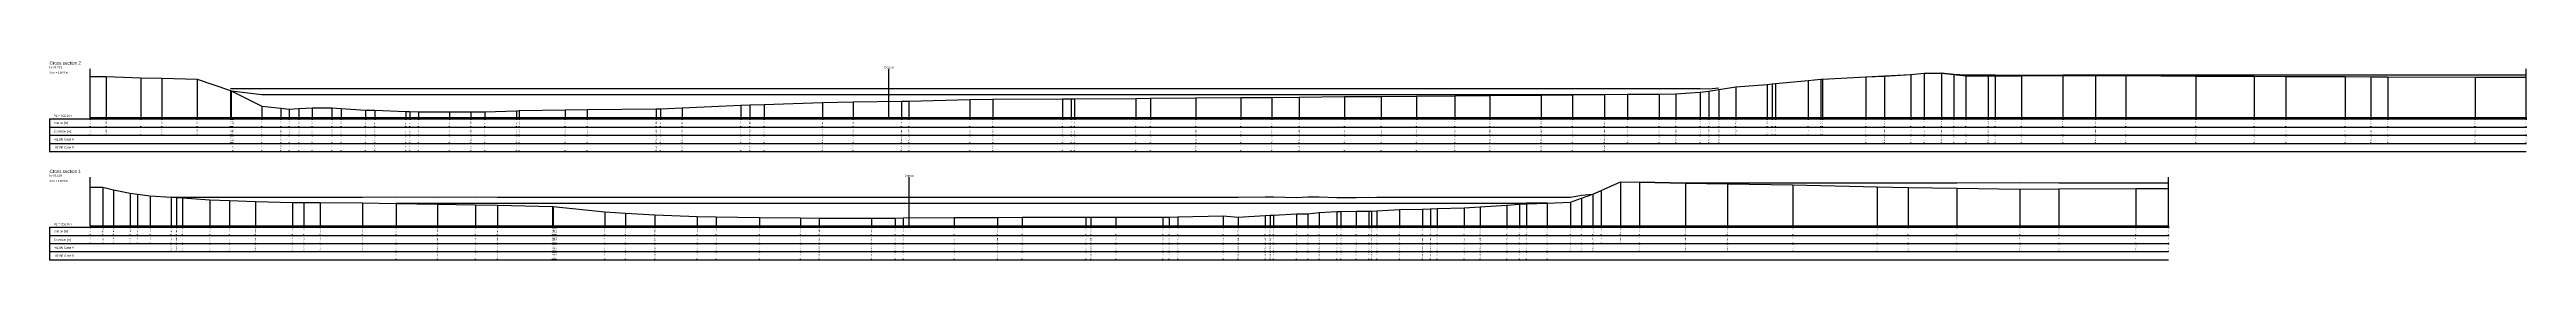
# Model space of a CAD drawing. Header units: millimetres. Extents: x -8 to 448, y 259 to 295.
import ezdxf
from ezdxf.enums import TextEntityAlignment as Align

# ---------------------------------------------------------------- set-up
doc = ezdxf.new("R2010")
doc.units = ezdxf.units.MM
doc.styles.get("Standard").update_dxf_attribs({"font": 'arial.ttf'})

msp = doc.modelspace()

# ---------------------------------------------------------------- linework, layer by layer
at = {"layer": 'axis', "color": 1}
for p, q in [((147, 285), (147, 294)), ((150.71, 265), (150.71, 274))]:
    msp.add_line(p, q, dxfattribs=at)
at = {"layer": 'band'}
for p, q in [((0, 284.75), (0, 284.6)), ((0, 283.25), (0, 283.4)), ((0, 283.25), (0, 283.1)), ((2.92, 284.75), (2.92, 284.6)), ((2.92, 283.25), (2.92, 283.4)), ((2.92, 283.25), (2.92, 283.1)), ((9.33, 284.75), (9.33, 284.6)), ((9.33, 283.25), (9.33, 283.4)), ((9.33, 283.25), (9.33, 283.1)), ((13.18, 284.75), (13.18, 284.6)), ((13.18, 283.25), (13.18, 283.4)), ((13.18, 283.25), (13.18, 283.1)), ((19.68, 284.75), (19.68, 284.6)), ((19.68, 283.25), (19.68, 283.4)), ((19.68, 283.25), (19.68, 283.1)), ((25.78, 284.75), (25.78, 284.6)), ((25.78, 283.25), (25.78, 283.4)), ((25.78, 283.25), (25.78, 283.1)), ((26.01, 284.75), (26.01, 284.6)), ((26.01, 283.25), (26.01, 283.4)), ((26.01, 283.25), (26.01, 283.1)), ((26.23, 284.75), (26.23, 284.6)), ((26.23, 283.25), (26.23, 283.4)), ((26.23, 283.25), (26.23, 283.1)), ((31.55, 284.75), (31.55, 284.6)), ((31.55, 283.25), (31.55, 283.4)), ((31.55, 283.25), (31.55, 283.1)), ((35.08, 284.75), (35.08, 284.6)), ((35.08, 283.25), (35.08, 283.4)), ((35.08, 283.25), (35.08, 283.1)), ((36.63, 284.75), (36.63, 284.6)), ((36.63, 283.25), (36.63, 283.4)), ((36.63, 283.25), (36.63, 283.1)), ((38.41, 284.75), (38.41, 284.6)), ((38.41, 283.25), (38.41, 283.4)), ((38.41, 283.25), (38.41, 283.1)), ((40.81, 284.75), (40.81, 284.6)), ((40.81, 283.25), (40.81, 283.4)), ((40.81, 283.25), (40.81, 283.1)), ((44.48, 284.75), (44.48, 284.6)), ((44.48, 283.25), (44.48, 283.4)), ((44.48, 283.25), (44.48, 283.1)), ((46.15, 284.75), (46.15, 284.6)), ((46.15, 283.25), (46.15, 283.4)), ((46.15, 283.25), (46.15, 283.1)), ((50.64, 284.75), (50.64, 284.6)), ((50.64, 283.25), (50.64, 283.4)), ((50.64, 283.25), (50.64, 283.1)), ((52.36, 284.75), (52.36, 284.6)), ((52.36, 283.25), (52.36, 283.4)), ((52.36, 283.25), (52.36, 283.1)), ((58.06, 284.75), (58.06, 284.6)), ((58.06, 283.25), (58.06, 283.4)), ((58.06, 283.25), (58.06, 283.1)), ((58.83, 284.75), (58.83, 284.6)), ((58.83, 283.25), (58.83, 283.4)), ((58.83, 283.25), (58.83, 283.1)), ((60.43, 284.75), (60.43, 284.6)), ((60.43, 283.25), (60.43, 283.4)), ((60.43, 283.25), (60.43, 283.1)), ((66.09, 284.75), (66.09, 284.6)), ((66.09, 283.25), (66.09, 283.4)), ((66.09, 283.25), (66.09, 283.1)), ((70.04, 284.75), (70.04, 284.6)), ((70.04, 283.25), (70.04, 283.4)), ((70.04, 283.25), (70.04, 283.1)), ((72.6, 284.75), (72.6, 284.6)), ((72.6, 283.25), (72.6, 283.4)), ((72.6, 283.25), (72.6, 283.1)), ((78.43, 284.75), (78.43, 284.6)), ((78.43, 283.25), (78.43, 283.4)), ((78.43, 283.25), (78.43, 283.1)), ((78.97, 284.75), (78.97, 284.6)), ((78.97, 283.25), (78.97, 283.4)), ((78.97, 283.25), (78.97, 283.1)), ((87.38, 284.75), (87.38, 284.6)), ((87.38, 283.25), (87.38, 283.4)), ((87.38, 283.25), (87.38, 283.1)), ((91.48, 284.75), (91.48, 284.6)), ((91.48, 283.25), (91.48, 283.4)), ((91.48, 283.25), (91.48, 283.1)), ((104.15, 284.75), (104.15, 284.6)), ((104.15, 283.25), (104.15, 283.4)), ((104.15, 283.25), (104.15, 283.1)), ((104.93, 284.75), (104.93, 284.6)), ((104.93, 283.25), (104.93, 283.4)), ((104.93, 283.25), (104.93, 283.1)), ((108.93, 284.75), (108.93, 284.6)), ((108.93, 283.25), (108.93, 283.4)), ((108.93, 283.25), (108.93, 283.1)), ((119.71, 284.75), (119.71, 284.6)), ((119.71, 283.25), (119.71, 283.4)), ((119.71, 283.25), (119.71, 283.1)), ((121.4, 284.75), (121.4, 284.6)), ((121.4, 283.25), (121.4, 283.4)), ((121.4, 283.25), (121.4, 283.1)), ((124.01, 284.75), (124.01, 284.6)), ((124.01, 283.25), (124.01, 283.4)), ((124.01, 283.25), (124.01, 283.1)), ((134.76, 284.75), (134.76, 284.6)), ((134.76, 283.25), (134.76, 283.4)), ((134.76, 283.25), (134.76, 283.1)), ((140.43, 284.75), (140.43, 284.6)), ((140.43, 283.25), (140.43, 283.4)), ((140.43, 283.25), (140.43, 283.1)), ((149.31, 284.75), (149.31, 284.6)), ((149.31, 283.25), (149.31, 283.4)), ((149.31, 283.25), (149.31, 283.1)), ((150.65, 284.75), (150.65, 284.6)), ((150.65, 283.25), (150.65, 283.4)), ((150.65, 283.25), (150.65, 283.1)), ((161.91, 284.75), (161.91, 284.6)), ((161.91, 283.25), (161.91, 283.4)), ((161.91, 283.25), (161.91, 283.1)), ((166.13, 284.75), (166.13, 284.6)), ((166.13, 283.25), (166.13, 283.4)), ((166.13, 283.25), (166.13, 283.1)), ((178.92, 284.75), (178.92, 284.6)), ((178.92, 283.25), (178.92, 283.4)), ((178.92, 283.25), (178.92, 283.1)), ((180.56, 284.75), (180.56, 284.6)), ((180.56, 283.25), (180.56, 283.4)), ((180.56, 283.25), (180.56, 283.1)), ((181.14, 284.75), (181.14, 284.6)), ((181.14, 283.25), (181.14, 283.4)), ((181.14, 283.25), (181.14, 283.1)), ((192.42, 284.75), (192.42, 284.6)), ((192.42, 283.25), (192.42, 283.4)), ((192.42, 283.25), (192.42, 283.1)), ((195.16, 284.75), (195.16, 284.6)), ((195.16, 283.25), (195.16, 283.4)), ((195.16, 283.25), (195.16, 283.1)), ((203.49, 284.75), (203.49, 284.6)), ((203.49, 283.25), (203.49, 283.4)), ((203.49, 283.25), (203.49, 283.1)), ((211.8, 284.75), (211.8, 284.6)), ((211.8, 283.25), (211.8, 283.4)), ((211.8, 283.25), (211.8, 283.1)), ((217.49, 284.75), (217.49, 284.6)), ((217.49, 283.25), (217.49, 283.4)), ((217.49, 283.25), (217.49, 283.1)), ((222.5, 284.75), (222.5, 284.6)), ((222.5, 283.25), (222.5, 283.4)), ((222.5, 283.25), (222.5, 283.1)), ((230.87, 284.75), (230.87, 284.6)), ((230.87, 283.25), (230.87, 283.4)), ((230.87, 283.25), (230.87, 283.1)), ((237.62, 284.75), (237.62, 284.6)), ((237.62, 283.25), (237.62, 283.4)), ((237.62, 283.25), (237.62, 283.1)), ((244.13, 284.75), (244.13, 284.6)), ((244.13, 283.25), (244.13, 283.4)), ((244.13, 283.25), (244.13, 283.1)), ((251.17, 284.75), (251.17, 284.6)), ((251.17, 283.25), (251.17, 283.4)), ((251.17, 283.25), (251.17, 283.1)), ((257.6, 284.75), (257.6, 284.6)), ((257.6, 283.25), (257.6, 283.4)), ((257.6, 283.25), (257.6, 283.1)), ((267.05, 284.75), (267.05, 284.6)), ((267.05, 283.25), (267.05, 283.4)), ((267.05, 283.25), (267.05, 283.1)), ((272.8, 284.75), (272.8, 284.6)), ((272.8, 283.25), (272.8, 283.4)), ((272.8, 283.25), (272.8, 283.1)), ((278.71, 284.75), (278.71, 284.6)), ((278.71, 283.25), (278.71, 283.4)), ((278.71, 283.25), (278.71, 283.1)), ((282.96, 284.75), (282.96, 284.6)), ((282.96, 283.25), (282.96, 283.4)), ((282.96, 283.25), (282.96, 283.1)), ((288.75, 284.75), (288.75, 284.6)), ((288.75, 283.25), (288.75, 283.4)), ((288.75, 283.25), (288.75, 283.1)), ((291.84, 284.75), (291.84, 284.6)), ((291.84, 283.25), (291.84, 283.4)), ((291.84, 283.25), (291.84, 283.1)), ((296.34, 284.75), (296.34, 284.6)), ((296.34, 283.25), (296.34, 283.4)), ((296.34, 283.25), (296.34, 283.1)), ((297.9, 284.75), (297.9, 284.6)), ((297.9, 283.25), (297.9, 283.4)), ((297.9, 283.25), (297.9, 283.1)), ((299.74, 284.75), (299.74, 284.6)), ((299.74, 283.25), (299.74, 283.4)), ((299.74, 283.25), (299.74, 283.1)), ((302.89, 284.75), (302.89, 284.6)), ((302.89, 283.25), (302.89, 283.4)), ((302.89, 283.25), (302.89, 283.1)), ((308.66, 284.75), (308.66, 284.6)), ((308.66, 283.25), (308.66, 283.4)), ((308.66, 283.25), (308.66, 283.1)), ((309.55, 284.75), (309.55, 284.6)), ((309.55, 283.25), (309.55, 283.4)), ((309.55, 283.25), (309.55, 283.1)), ((310.16, 284.75), (310.16, 284.6)), ((310.16, 283.25), (310.16, 283.4)), ((310.16, 283.25), (310.16, 283.1)), ((316.22, 284.75), (316.22, 284.6)), ((316.22, 283.25), (316.22, 283.4)), ((316.22, 283.25), (316.22, 283.1)), ((318.5, 284.75), (318.5, 284.6)), ((318.5, 283.25), (318.5, 283.4)), ((318.5, 283.25), (318.5, 283.1)), ((318.85, 284.75), (318.85, 284.6)), ((318.85, 283.25), (318.85, 283.4)), ((318.85, 283.25), (318.85, 283.1)), ((326.79, 284.75), (326.79, 284.6)), ((326.79, 283.25), (326.79, 283.4)), ((326.79, 283.25), (326.79, 283.1)), ((330.24, 284.75), (330.24, 284.6)), ((330.24, 283.25), (330.24, 283.4)), ((330.24, 283.25), (330.24, 283.1)), ((335.12, 284.75), (335.12, 284.6)), ((335.12, 283.25), (335.12, 283.4)), ((335.12, 283.25), (335.12, 283.1)), ((337.57, 284.75), (337.57, 284.6)), ((337.57, 283.25), (337.57, 283.4)), ((337.57, 283.25), (337.57, 283.1)), ((340.73, 284.75), (340.73, 284.6)), ((340.73, 283.25), (340.73, 283.4)), ((340.73, 283.25), (340.73, 283.1)), ((342.99, 284.75), (342.99, 284.6)), ((342.99, 283.25), (342.99, 283.4)), ((342.99, 283.25), (342.99, 283.1)), ((345.24, 284.75), (345.24, 284.6)), ((345.24, 283.25), (345.24, 283.4)), ((345.24, 283.25), (345.24, 283.1)), ((349.32, 284.75), (349.32, 284.6)), ((349.32, 283.25), (349.32, 283.4)), ((349.32, 283.25), (349.32, 283.1)), ((350.64, 284.75), (350.64, 284.6)), ((350.64, 283.25), (350.64, 283.4)), ((350.64, 283.25), (350.64, 283.1)), ((355.49, 284.75), (355.49, 284.6)), ((355.49, 283.25), (355.49, 283.4)), ((355.49, 283.25), (355.49, 283.1)), ((363.04, 284.75), (363.04, 284.6)), ((363.04, 283.25), (363.04, 283.4)), ((363.04, 283.25), (363.04, 283.1)), ((369.08, 284.75), (369.08, 284.6)), ((369.08, 283.25), (369.08, 283.4)), ((369.08, 283.25), (369.08, 283.1)), ((374.65, 284.75), (374.65, 284.6)), ((374.65, 283.25), (374.65, 283.4)), ((374.65, 283.25), (374.65, 283.1)), ((387.56, 284.75), (387.56, 284.6)), ((387.56, 283.25), (387.56, 283.4)), ((387.56, 283.25), (387.56, 283.1)), ((398.31, 284.75), (398.31, 284.6)), ((398.31, 283.25), (398.31, 283.4)), ((398.31, 283.25), (398.31, 283.1)), ((404.13, 284.75), (404.13, 284.6)), ((404.13, 283.25), (404.13, 283.4)), ((404.13, 283.25), (404.13, 283.1)), ((415.02, 284.75), (415.02, 284.6)), ((415.02, 283.25), (415.02, 283.4)), ((415.02, 283.25), (415.02, 283.1)), ((419.75, 284.75), (419.75, 284.6)), ((419.75, 283.25), (419.75, 283.4)), ((419.75, 283.25), (419.75, 283.1)), ((422.86, 284.75), (422.86, 284.6)), ((422.86, 283.25), (422.86, 283.4)), ((422.86, 283.25), (422.86, 283.1)), ((438.97, 284.75), (438.97, 284.6)), ((438.97, 283.25), (438.97, 283.4)), ((438.97, 283.25), (438.97, 283.1)), ((448.33, 284.75), (448.33, 284.6)), ((448.33, 283.25), (448.33, 283.4)), ((448.33, 283.25), (448.33, 283.1)), ((0, 281.75), (0, 281.9)), ((2.92, 281.75), (2.92, 281.9)), ((9.33, 281.75), (9.33, 281.9)), ((13.18, 281.75), (13.18, 281.9)), ((19.68, 281.75), (19.68, 281.9)), ((25.78, 281.75), (25.78, 281.9)), ((25.78, 281.75), (25.78, 281.6)), ((25.78, 280.25), (25.78, 280.4)), ((26.01, 281.75), (26.01, 281.9)), ((26.01, 281.75), (26.01, 281.6)), ((26.01, 280.25), (26.01, 280.4)), ((26.23, 281.75), (26.23, 281.9)), ((26.23, 281.75), (26.23, 281.6)), ((26.23, 280.25), (26.23, 280.4)), ((26.23, 280.25), (26.23, 280.1)), ((26.23, 278.75), (26.23, 278.9)), ((31.55, 281.75), (31.55, 281.9)), ((31.55, 281.75), (31.55, 281.6)), ((31.55, 280.25), (31.55, 280.4)), ((31.55, 280.25), (31.55, 280.1)), ((31.55, 278.75), (31.55, 278.9)), ((35.08, 281.75), (35.08, 281.9)), ((35.08, 281.75), (35.08, 281.6)), ((35.08, 280.25), (35.08, 280.4)), ((35.08, 280.25), (35.08, 280.1)), ((35.08, 278.75), (35.08, 278.9)), ((36.63, 281.75), (36.63, 281.9)), ((36.63, 281.75), (36.63, 281.6)), ((36.63, 280.25), (36.63, 280.4)), ((36.63, 280.25), (36.63, 280.1)), ((36.63, 278.75), (36.63, 278.9)), ((38.41, 281.75), (38.41, 281.9)), ((38.41, 281.75), (38.41, 281.6)), ((38.41, 280.25), (38.41, 280.4)), ((38.41, 280.25), (38.41, 280.1)), ((38.41, 278.75), (38.41, 278.9)), ((40.81, 281.75), (40.81, 281.9)), ((40.81, 281.75), (40.81, 281.6)), ((40.81, 280.25), (40.81, 280.4)), ((40.81, 280.25), (40.81, 280.1)), ((40.81, 278.75), (40.81, 278.9)), ((44.48, 281.75), (44.48, 281.9)), ((44.48, 281.75), (44.48, 281.6)), ((44.48, 280.25), (44.48, 280.4)), ((44.48, 280.25), (44.48, 280.1)), ((44.48, 278.75), (44.48, 278.9)), ((46.15, 281.75), (46.15, 281.9)), ((46.15, 281.75), (46.15, 281.6)), ((46.15, 280.25), (46.15, 280.4)), ((46.15, 280.25), (46.15, 280.1)), ((46.15, 278.75), (46.15, 278.9)), ((50.64, 281.75), (50.64, 281.9)), ((50.64, 281.75), (50.64, 281.6)), ((50.64, 280.25), (50.64, 280.4)), ((50.64, 280.25), (50.64, 280.1)), ((50.64, 278.75), (50.64, 278.9)), ((52.36, 281.75), (52.36, 281.9)), ((52.36, 281.75), (52.36, 281.6)), ((52.36, 280.25), (52.36, 280.4)), ((52.36, 280.25), (52.36, 280.1)), ((52.36, 278.75), (52.36, 278.9)), ((58.06, 281.75), (58.06, 281.9)), ((58.06, 281.75), (58.06, 281.6)), ((58.06, 280.25), (58.06, 280.4)), ((58.06, 280.25), (58.06, 280.1)), ((58.06, 278.75), (58.06, 278.9)), ((58.83, 281.75), (58.83, 281.9)), ((58.83, 281.75), (58.83, 281.6)), ((58.83, 280.25), (58.83, 280.4)), ((58.83, 280.25), (58.83, 280.1)), ((58.83, 278.75), (58.83, 278.9)), ((60.43, 281.75), (60.43, 281.9)), ((60.43, 281.75), (60.43, 281.6)), ((60.43, 280.25), (60.43, 280.4)), ((60.43, 280.25), (60.43, 280.1)), ((60.43, 278.75), (60.43, 278.9)), ((66.09, 281.75), (66.09, 281.9)), ((66.09, 281.75), (66.09, 281.6)), ((66.09, 280.25), (66.09, 280.4)), ((66.09, 280.25), (66.09, 280.1)), ((66.09, 278.75), (66.09, 278.9)), ((70.04, 281.75), (70.04, 281.9)), ((70.04, 281.75), (70.04, 281.6)), ((70.04, 280.25), (70.04, 280.4)), ((70.04, 280.25), (70.04, 280.1)), ((70.04, 278.75), (70.04, 278.9)), ((72.6, 281.75), (72.6, 281.9)), ((72.6, 281.75), (72.6, 281.6)), ((72.6, 280.25), (72.6, 280.4)), ((72.6, 280.25), (72.6, 280.1)), ((72.6, 278.75), (72.6, 278.9)), ((78.43, 281.75), (78.43, 281.9)), ((78.43, 281.75), (78.43, 281.6)), ((78.43, 280.25), (78.43, 280.4)), ((78.43, 280.25), (78.43, 280.1)), ((78.43, 278.75), (78.43, 278.9)), ((78.97, 281.75), (78.97, 281.9)), ((78.97, 281.75), (78.97, 281.6)), ((78.97, 280.25), (78.97, 280.4)), ((78.97, 280.25), (78.97, 280.1)), ((78.97, 278.75), (78.97, 278.9)), ((87.38, 281.75), (87.38, 281.9)), ((87.38, 281.75), (87.38, 281.6)), ((87.38, 280.25), (87.38, 280.4)), ((87.38, 280.25), (87.38, 280.1)), ((87.38, 278.75), (87.38, 278.9)), ((91.48, 281.75), (91.48, 281.9)), ((91.48, 281.75), (91.48, 281.6)), ((91.48, 280.25), (91.48, 280.4)), ((91.48, 280.25), (91.48, 280.1)), ((91.48, 278.75), (91.48, 278.9)), ((104.15, 281.75), (104.15, 281.9)), ((104.15, 281.75), (104.15, 281.6)), ((104.15, 280.25), (104.15, 280.4)), ((104.15, 280.25), (104.15, 280.1)), ((104.15, 278.75), (104.15, 278.9)), ((104.93, 281.75), (104.93, 281.9)), ((104.93, 281.75), (104.93, 281.6)), ((104.93, 280.25), (104.93, 280.4)), ((104.93, 280.25), (104.93, 280.1)), ((104.93, 278.75), (104.93, 278.9)), ((108.93, 281.75), (108.93, 281.9)), ((108.93, 281.75), (108.93, 281.6)), ((108.93, 280.25), (108.93, 280.4)), ((108.93, 280.25), (108.93, 280.1)), ((108.93, 278.75), (108.93, 278.9)), ((119.71, 281.75), (119.71, 281.9)), ((119.71, 281.75), (119.71, 281.6)), ((119.71, 280.25), (119.71, 280.4)), ((119.71, 280.25), (119.71, 280.1)), ((119.71, 278.75), (119.71, 278.9)), ((121.4, 281.75), (121.4, 281.9)), ((121.4, 281.75), (121.4, 281.6)), ((121.4, 280.25), (121.4, 280.4)), ((121.4, 280.25), (121.4, 280.1)), ((121.4, 278.75), (121.4, 278.9)), ((124.01, 281.75), (124.01, 281.9)), ((124.01, 281.75), (124.01, 281.6)), ((124.01, 280.25), (124.01, 280.4)), ((124.01, 280.25), (124.01, 280.1)), ((124.01, 278.75), (124.01, 278.9)), ((134.76, 281.75), (134.76, 281.9)), ((134.76, 281.75), (134.76, 281.6)), ((134.76, 280.25), (134.76, 280.4)), ((134.76, 280.25), (134.76, 280.1)), ((134.76, 278.75), (134.76, 278.9)), ((140.43, 281.75), (140.43, 281.9)), ((140.43, 281.75), (140.43, 281.6)), ((140.43, 280.25), (140.43, 280.4)), ((140.43, 280.25), (140.43, 280.1)), ((140.43, 278.75), (140.43, 278.9)), ((149.31, 281.75), (149.31, 281.9)), ((149.31, 281.75), (149.31, 281.6)), ((149.31, 280.25), (149.31, 280.4)), ((149.31, 280.25), (149.31, 280.1)), ((149.31, 278.75), (149.31, 278.9)), ((150.65, 281.75), (150.65, 281.9)), ((150.65, 281.75), (150.65, 281.6)), ((150.65, 280.25), (150.65, 280.4)), ((150.65, 280.25), (150.65, 280.1)), ((150.65, 278.75), (150.65, 278.9)), ((161.91, 281.75), (161.91, 281.9)), ((161.91, 281.75), (161.91, 281.6)), ((161.91, 280.25), (161.91, 280.4)), ((161.91, 280.25), (161.91, 280.1)), ((161.91, 278.75), (161.91, 278.9)), ((166.13, 281.75), (166.13, 281.9)), ((166.13, 281.75), (166.13, 281.6)), ((166.13, 280.25), (166.13, 280.4)), ((166.13, 280.25), (166.13, 280.1)), ((166.13, 278.75), (166.13, 278.9)), ((178.92, 281.75), (178.92, 281.9)), ((178.92, 281.75), (178.92, 281.6)), ((178.92, 280.25), (178.92, 280.4)), ((178.92, 280.25), (178.92, 280.1)), ((178.92, 278.75), (178.92, 278.9)), ((180.56, 281.75), (180.56, 281.9)), ((180.56, 281.75), (180.56, 281.6)), ((180.56, 280.25), (180.56, 280.4)), ((180.56, 280.25), (180.56, 280.1)), ((180.56, 278.75), (180.56, 278.9)), ((181.14, 281.75), (181.14, 281.9)), ((181.14, 281.75), (181.14, 281.6)), ((181.14, 280.25), (181.14, 280.4)), ((181.14, 280.25), (181.14, 280.1)), ((181.14, 278.75), (181.14, 278.9)), ((192.42, 281.75), (192.42, 281.9)), ((192.42, 281.75), (192.42, 281.6)), ((192.42, 280.25), (192.42, 280.4)), ((192.42, 280.25), (192.42, 280.1)), ((192.42, 278.75), (192.42, 278.9)), ((195.16, 281.75), (195.16, 281.9)), ((195.16, 281.75), (195.16, 281.6)), ((195.16, 280.25), (195.16, 280.4)), ((195.16, 280.25), (195.16, 280.1)), ((195.16, 278.75), (195.16, 278.9)), ((203.49, 281.75), (203.49, 281.9)), ((203.49, 281.75), (203.49, 281.6)), ((203.49, 280.25), (203.49, 280.4)), ((203.49, 280.25), (203.49, 280.1)), ((203.49, 278.75), (203.49, 278.9)), ((211.8, 281.75), (211.8, 281.9)), ((211.8, 281.75), (211.8, 281.6)), ((211.8, 280.25), (211.8, 280.4)), ((211.8, 280.25), (211.8, 280.1)), ((211.8, 278.75), (211.8, 278.9)), ((217.49, 281.75), (217.49, 281.9)), ((217.49, 281.75), (217.49, 281.6)), ((217.49, 280.25), (217.49, 280.4)), ((217.49, 280.25), (217.49, 280.1)), ((217.49, 278.75), (217.49, 278.9)), ((222.5, 281.75), (222.5, 281.9)), ((222.5, 281.75), (222.5, 281.6)), ((222.5, 280.25), (222.5, 280.4)), ((222.5, 280.25), (222.5, 280.1)), ((222.5, 278.75), (222.5, 278.9)), ((230.87, 281.75), (230.87, 281.9)), ((230.87, 281.75), (230.87, 281.6)), ((230.87, 280.25), (230.87, 280.4)), ((230.87, 280.25), (230.87, 280.1)), ((230.87, 278.75), (230.87, 278.9)), ((237.62, 281.75), (237.62, 281.9)), ((237.62, 281.75), (237.62, 281.6)), ((237.62, 280.25), (237.62, 280.4)), ((237.62, 280.25), (237.62, 280.1)), ((237.62, 278.75), (237.62, 278.9)), ((244.13, 281.75), (244.13, 281.9)), ((244.13, 281.75), (244.13, 281.6)), ((244.13, 280.25), (244.13, 280.4)), ((244.13, 280.25), (244.13, 280.1)), ((244.13, 278.75), (244.13, 278.9)), ((251.17, 281.75), (251.17, 281.9)), ((251.17, 281.75), (251.17, 281.6)), ((251.17, 280.25), (251.17, 280.4)), ((251.17, 280.25), (251.17, 280.1)), ((251.17, 278.75), (251.17, 278.9)), ((257.6, 281.75), (257.6, 281.9)), ((257.6, 281.75), (257.6, 281.6)), ((257.6, 280.25), (257.6, 280.4)), ((257.6, 280.25), (257.6, 280.1)), ((257.6, 278.75), (257.6, 278.9)), ((267.05, 281.75), (267.05, 281.9)), ((267.05, 281.75), (267.05, 281.6)), ((267.05, 280.25), (267.05, 280.4)), ((267.05, 280.25), (267.05, 280.1)), ((267.05, 278.75), (267.05, 278.9)), ((272.8, 281.75), (272.8, 281.9)), ((272.8, 281.75), (272.8, 281.6)), ((272.8, 280.25), (272.8, 280.4)), ((272.8, 280.25), (272.8, 280.1)), ((272.8, 278.75), (272.8, 278.9)), ((278.71, 281.75), (278.71, 281.9)), ((278.71, 281.75), (278.71, 281.6)), ((278.71, 280.25), (278.71, 280.4)), ((278.71, 280.25), (278.71, 280.1)), ((278.71, 278.75), (278.71, 278.9)), ((282.96, 281.75), (282.96, 281.9)), ((282.96, 281.75), (282.96, 281.6)), ((282.96, 280.25), (282.96, 280.4)), ((288.75, 281.75), (288.75, 281.9)), ((288.75, 281.75), (288.75, 281.6)), ((288.75, 280.25), (288.75, 280.4)), ((291.84, 281.75), (291.84, 281.9)), ((291.84, 281.75), (291.84, 281.6)), ((291.84, 280.25), (291.84, 280.4)), ((296.34, 281.75), (296.34, 281.9)), ((296.34, 281.75), (296.34, 281.6)), ((296.34, 280.25), (296.34, 280.4)), ((297.9, 281.75), (297.9, 281.9)), ((297.9, 281.75), (297.9, 281.6)), ((297.9, 280.25), (297.9, 280.4)), ((299.74, 281.75), (299.74, 281.9)), ((299.74, 281.75), (299.74, 281.6)), ((299.74, 280.25), (299.74, 280.4)), ((302.89, 281.75), (302.89, 281.9)), ((308.66, 281.75), (308.66, 281.9)), ((309.55, 281.75), (309.55, 281.9)), ((310.16, 281.75), (310.16, 281.9)), ((316.22, 281.75), (316.22, 281.9)), ((318.5, 281.75), (318.5, 281.9)), ((318.85, 281.75), (318.85, 281.9)), ((326.79, 281.75), (326.79, 281.9)), ((326.79, 281.75), (326.79, 281.6)), ((326.79, 280.25), (326.79, 280.4)), ((330.24, 281.75), (330.24, 281.9)), ((330.24, 281.75), (330.24, 281.6)), ((330.24, 280.25), (330.24, 280.4)), ((335.12, 281.75), (335.12, 281.9)), ((335.12, 281.75), (335.12, 281.6)), ((335.12, 280.25), (335.12, 280.4)), ((337.57, 281.75), (337.57, 281.9)), ((337.57, 281.75), (337.57, 281.6)), ((337.57, 280.25), (337.57, 280.4)), ((340.73, 281.75), (340.73, 281.9)), ((340.73, 281.75), (340.73, 281.6)), ((340.73, 280.25), (340.73, 280.4)), ((342.99, 281.75), (342.99, 281.9)), ((342.99, 281.75), (342.99, 281.6)), ((342.99, 280.25), (342.99, 280.4)), ((345.24, 281.75), (345.24, 281.9)), ((345.24, 281.75), (345.24, 281.6)), ((345.24, 280.25), (345.24, 280.4)), ((349.32, 281.75), (349.32, 281.9)), ((349.32, 281.75), (349.32, 281.6)), ((349.32, 280.25), (349.32, 280.4)), ((350.64, 281.75), (350.64, 281.9)), ((350.64, 281.75), (350.64, 281.6)), ((350.64, 280.25), (350.64, 280.4)), ((355.49, 281.75), (355.49, 281.9)), ((355.49, 281.75), (355.49, 281.6)), ((355.49, 280.25), (355.49, 280.4)), ((363.04, 281.75), (363.04, 281.9)), ((363.04, 281.75), (363.04, 281.6)), ((363.04, 280.25), (363.04, 280.4)), ((369.08, 281.75), (369.08, 281.9)), ((369.08, 281.75), (369.08, 281.6)), ((369.08, 280.25), (369.08, 280.4)), ((374.65, 281.75), (374.65, 281.9)), ((374.65, 281.75), (374.65, 281.6)), ((374.65, 280.25), (374.65, 280.4)), ((387.56, 281.75), (387.56, 281.9)), ((387.56, 281.75), (387.56, 281.6)), ((387.56, 280.25), (387.56, 280.4)), ((398.31, 281.75), (398.31, 281.9)), ((398.31, 281.75), (398.31, 281.6)), ((398.31, 280.25), (398.31, 280.4)), ((404.13, 281.75), (404.13, 281.9)), ((404.13, 281.75), (404.13, 281.6)), ((404.13, 280.25), (404.13, 280.4)), ((415.02, 281.75), (415.02, 281.9)), ((415.02, 281.75), (415.02, 281.6)), ((415.02, 280.25), (415.02, 280.4)), ((419.75, 281.75), (419.75, 281.9)), ((419.75, 281.75), (419.75, 281.6)), ((419.75, 280.25), (419.75, 280.4)), ((422.86, 281.75), (422.86, 281.9)), ((422.86, 281.75), (422.86, 281.6)), ((422.86, 280.25), (422.86, 280.4)), ((438.97, 281.75), (438.97, 281.9)), ((438.97, 281.75), (438.97, 281.6)), ((438.97, 280.25), (438.97, 280.4)), ((448.33, 281.75), (448.33, 281.9)), ((448.33, 281.75), (448.33, 281.6)), ((448.33, 280.25), (448.33, 280.4)), ((0, 264.75), (0, 264.6)), ((2.3, 264.75), (2.3, 264.6)), ((4.28, 264.75), (4.28, 264.6)), ((7.35, 264.75), (7.35, 264.6)), ((8.67, 264.75), (8.67, 264.6)), ((11.05, 264.75), (11.05, 264.6)), ((14.9, 264.75), (14.9, 264.6)), ((15.87, 264.75), (15.87, 264.6)), ((16.95, 264.75), (16.95, 264.6)), ((22.03, 264.75), (22.03, 264.6)), ((25.65, 264.75), (25.65, 264.6)), ((30.4, 264.75), (30.4, 264.6)), ((37.25, 264.75), (37.25, 264.6)), ((39.32, 264.75), (39.32, 264.6)), ((42.33, 264.75), (42.33, 264.6)), ((50.09, 264.75), (50.09, 264.6)), ((56.28, 264.75), (56.28, 264.6)), ((63.9, 264.75), (63.9, 264.6)), ((70.92, 264.75), (70.92, 264.6)), ((74.96, 264.75), (74.96, 264.6)), ((85.1, 264.75), (85.1, 264.6)), ((85.32, 264.75), (85.32, 264.6)), ((85.55, 264.75), (85.55, 264.6)), ((85.77, 264.75), (85.77, 264.6)), ((94.69, 264.75), (94.69, 264.6)), ((98.53, 264.75), (98.53, 264.6)), ((103.91, 264.75), (103.91, 264.6)), ((111.72, 264.75), (111.72, 264.6)), ((115.23, 264.75), (115.23, 264.6)), ((123.2, 264.75), (123.2, 264.6)), ((130.7, 264.75), (130.7, 264.6)), ((134.16, 264.75), (134.16, 264.6)), ((143.78, 264.75), (143.78, 264.6)), ((148.12, 264.75), (148.12, 264.6)), ((149.65, 264.75), (149.65, 264.6)), ((159.03, 264.75), (159.03, 264.6)), ((166.99, 264.75), (166.99, 264.6)), ((171.55, 264.75), (171.55, 264.6)), ((183.26, 264.75), (183.26, 264.6)), ((184.16, 264.75), (184.16, 264.6)), ((188.78, 264.75), (188.78, 264.6)), ((197.43, 264.75), (197.43, 264.6)), ((198.55, 264.75), (198.55, 264.6)), ((200.19, 264.75), (200.19, 264.6)), ((208.54, 264.75), (208.54, 264.6)), ((211.28, 264.75), (211.28, 264.6)), ((216.24, 264.75), (216.24, 264.6)), ((217.17, 264.75), (217.17, 264.6)), ((217.8, 264.75), (217.8, 264.6)), ((221.99, 264.75), (221.99, 264.6)), ((224.13, 264.75), (224.13, 264.6)), ((226.18, 264.75), (226.18, 264.6)), ((229.47, 264.75), (229.47, 264.6)), ((230.2, 264.75), (230.2, 264.6)), ((232.98, 264.75), (232.98, 264.6)), ((235.35, 264.75), (235.35, 264.6)), ((235.83, 264.75), (235.83, 264.6)), ((236.83, 264.75), (236.83, 264.6)), ((240.96, 264.75), (240.96, 264.6)), ((245.21, 264.75), (245.21, 264.6)), ((246.67, 264.75), (246.67, 264.6)), ((247.89, 264.75), (247.89, 264.6)), ((252.9, 264.75), (252.9, 264.6)), ((255.82, 264.75), (255.82, 264.6)), ((260.75, 264.75), (260.75, 264.6)), ((263.08, 264.75), (263.08, 264.6)), ((264.37, 264.75), (264.37, 264.6)), ((268.13, 264.75), (268.13, 264.6)), ((272.42, 264.75), (272.42, 264.6)), ((274.5, 264.75), (274.5, 264.6)), ((276.55, 264.75), (276.55, 264.6)), ((278.12, 264.75), (278.12, 264.6)), ((281.65, 264.75), (281.65, 264.6)), ((285.12, 264.75), (285.12, 264.6)), ((293.61, 264.75), (293.61, 264.6)), ((301.34, 264.75), (301.34, 264.6)), ((313.4, 264.75), (313.4, 264.6)), ((328.87, 264.75), (328.87, 264.6)), ((334.62, 264.75), (334.62, 264.6)), ((343.53, 264.75), (343.53, 264.6)), ((355.14, 264.75), (355.14, 264.6)), ((362.35, 264.75), (362.35, 264.6)), ((376.49, 264.75), (376.49, 264.6)), ((382.49, 264.75), (382.49, 264.6)), ((0, 263.25), (0, 263.4)), ((0, 263.25), (0, 263.1)), ((0, 261.75), (0, 261.9)), ((2.3, 263.25), (2.3, 263.4)), ((2.3, 263.25), (2.3, 263.1)), ((2.3, 261.75), (2.3, 261.9)), ((4.28, 263.25), (4.28, 263.4)), ((4.28, 263.25), (4.28, 263.1)), ((4.28, 261.75), (4.28, 261.9)), ((7.35, 263.25), (7.35, 263.4)), ((7.35, 263.25), (7.35, 263.1)), ((7.35, 261.75), (7.35, 261.9)), ((8.67, 263.25), (8.67, 263.4)), ((8.67, 263.25), (8.67, 263.1)), ((8.67, 261.75), (8.67, 261.9)), ((11.05, 263.25), (11.05, 263.4)), ((11.05, 263.25), (11.05, 263.1)), ((11.05, 261.75), (11.05, 261.9)), ((14.9, 263.25), (14.9, 263.4)), ((14.9, 263.25), (14.9, 263.1)), ((14.9, 261.75), (14.9, 261.9)), ((14.9, 261.75), (14.9, 261.6)), ((14.9, 260.25), (14.9, 260.4)), ((15.87, 263.25), (15.87, 263.4)), ((15.87, 263.25), (15.87, 263.1)), ((15.87, 261.75), (15.87, 261.9)), ((15.87, 261.75), (15.87, 261.6)), ((15.87, 260.25), (15.87, 260.4)), ((16.95, 263.25), (16.95, 263.4)), ((16.95, 263.25), (16.95, 263.1)), ((16.95, 261.75), (16.95, 261.9)), ((16.95, 261.75), (16.95, 261.6)), ((16.95, 260.25), (16.95, 260.4)), ((22.03, 263.25), (22.03, 263.4)), ((22.03, 263.25), (22.03, 263.1)), ((22.03, 261.75), (22.03, 261.9)), ((22.03, 261.75), (22.03, 261.6)), ((22.03, 260.25), (22.03, 260.4)), ((25.65, 263.25), (25.65, 263.4)), ((25.65, 263.25), (25.65, 263.1)), ((25.65, 261.75), (25.65, 261.9)), ((25.65, 261.75), (25.65, 261.6)), ((25.65, 260.25), (25.65, 260.4)), ((30.4, 263.25), (30.4, 263.4)), ((30.4, 263.25), (30.4, 263.1)), ((30.4, 261.75), (30.4, 261.9)), ((30.4, 261.75), (30.4, 261.6)), ((30.4, 260.25), (30.4, 260.4)), ((37.25, 263.25), (37.25, 263.4)), ((37.25, 263.25), (37.25, 263.1)), ((37.25, 261.75), (37.25, 261.9)), ((37.25, 261.75), (37.25, 261.6)), ((37.25, 260.25), (37.25, 260.4)), ((39.32, 263.25), (39.32, 263.4)), ((39.32, 263.25), (39.32, 263.1)), ((39.32, 261.75), (39.32, 261.9)), ((39.32, 261.75), (39.32, 261.6)), ((39.32, 260.25), (39.32, 260.4)), ((42.33, 263.25), (42.33, 263.4)), ((42.33, 263.25), (42.33, 263.1)), ((42.33, 261.75), (42.33, 261.9)), ((42.33, 261.75), (42.33, 261.6)), ((42.33, 260.25), (42.33, 260.4)), ((50.09, 263.25), (50.09, 263.4)), ((50.09, 263.25), (50.09, 263.1)), ((50.09, 261.75), (50.09, 261.9)), ((50.09, 261.75), (50.09, 261.6)), ((50.09, 260.25), (50.09, 260.4)), ((56.28, 263.25), (56.28, 263.4)), ((56.28, 263.25), (56.28, 263.1)), ((56.28, 261.75), (56.28, 261.9)), ((56.28, 261.75), (56.28, 261.6)), ((56.28, 260.25), (56.28, 260.4)), ((56.28, 260.25), (56.28, 260.1)), ((63.9, 263.25), (63.9, 263.4)), ((63.9, 263.25), (63.9, 263.1)), ((63.9, 261.75), (63.9, 261.9)), ((63.9, 261.75), (63.9, 261.6)), ((63.9, 260.25), (63.9, 260.4)), ((63.9, 260.25), (63.9, 260.1)), ((70.92, 263.25), (70.92, 263.4)), ((70.92, 263.25), (70.92, 263.1)), ((70.92, 261.75), (70.92, 261.9)), ((70.92, 261.75), (70.92, 261.6)), ((70.92, 260.25), (70.92, 260.4)), ((70.92, 260.25), (70.92, 260.1)), ((74.96, 263.25), (74.96, 263.4)), ((74.96, 263.25), (74.96, 263.1)), ((74.96, 261.75), (74.96, 261.9)), ((74.96, 261.75), (74.96, 261.6)), ((74.96, 260.25), (74.96, 260.4)), ((74.96, 260.25), (74.96, 260.1)), ((85.1, 263.25), (85.1, 263.4)), ((85.1, 263.25), (85.1, 263.1)), ((85.1, 261.75), (85.1, 261.9)), ((85.1, 261.75), (85.1, 261.6)), ((85.1, 260.25), (85.1, 260.4)), ((85.1, 260.25), (85.1, 260.1)), ((85.32, 263.25), (85.32, 263.4)), ((85.32, 263.25), (85.32, 263.1)), ((85.32, 261.75), (85.32, 261.9)), ((85.32, 261.75), (85.32, 261.6)), ((85.32, 260.25), (85.32, 260.4)), ((85.32, 260.25), (85.32, 260.1)), ((85.55, 263.25), (85.55, 263.4)), ((85.55, 263.25), (85.55, 263.1)), ((85.55, 261.75), (85.55, 261.9)), ((85.55, 261.75), (85.55, 261.6)), ((85.55, 260.25), (85.55, 260.4)), ((85.55, 260.25), (85.55, 260.1)), ((85.77, 263.25), (85.77, 263.4)), ((85.77, 263.25), (85.77, 263.1)), ((85.77, 261.75), (85.77, 261.9)), ((85.77, 261.75), (85.77, 261.6)), ((85.77, 260.25), (85.77, 260.4)), ((85.77, 260.25), (85.77, 260.1)), ((94.69, 263.25), (94.69, 263.4)), ((94.69, 263.25), (94.69, 263.1)), ((94.69, 261.75), (94.69, 261.9)), ((94.69, 261.75), (94.69, 261.6)), ((94.69, 260.25), (94.69, 260.4)), ((94.69, 260.25), (94.69, 260.1)), ((98.53, 263.25), (98.53, 263.4)), ((98.53, 263.25), (98.53, 263.1)), ((98.53, 261.75), (98.53, 261.9)), ((98.53, 261.75), (98.53, 261.6)), ((98.53, 260.25), (98.53, 260.4)), ((98.53, 260.25), (98.53, 260.1)), ((103.91, 263.25), (103.91, 263.4)), ((103.91, 263.25), (103.91, 263.1)), ((103.91, 261.75), (103.91, 261.9)), ((103.91, 261.75), (103.91, 261.6)), ((103.91, 260.25), (103.91, 260.4)), ((103.91, 260.25), (103.91, 260.1)), ((111.72, 263.25), (111.72, 263.4)), ((111.72, 263.25), (111.72, 263.1)), ((111.72, 261.75), (111.72, 261.9)), ((111.72, 261.75), (111.72, 261.6)), ((111.72, 260.25), (111.72, 260.4)), ((111.72, 260.25), (111.72, 260.1)), ((115.23, 263.25), (115.23, 263.4)), ((115.23, 263.25), (115.23, 263.1)), ((115.23, 261.75), (115.23, 261.9)), ((115.23, 261.75), (115.23, 261.6)), ((115.23, 260.25), (115.23, 260.4)), ((115.23, 260.25), (115.23, 260.1)), ((123.2, 263.25), (123.2, 263.4)), ((123.2, 263.25), (123.2, 263.1)), ((123.2, 261.75), (123.2, 261.9)), ((123.2, 261.75), (123.2, 261.6)), ((123.2, 260.25), (123.2, 260.4)), ((123.2, 260.25), (123.2, 260.1)), ((130.7, 263.25), (130.7, 263.4)), ((130.7, 263.25), (130.7, 263.1)), ((130.7, 261.75), (130.7, 261.9)), ((130.7, 261.75), (130.7, 261.6)), ((130.7, 260.25), (130.7, 260.4)), ((130.7, 260.25), (130.7, 260.1)), ((134.16, 263.25), (134.16, 263.4)), ((134.16, 263.25), (134.16, 263.1)), ((134.16, 261.75), (134.16, 261.9)), ((134.16, 261.75), (134.16, 261.6)), ((134.16, 260.25), (134.16, 260.4)), ((134.16, 260.25), (134.16, 260.1)), ((143.78, 263.25), (143.78, 263.4)), ((143.78, 263.25), (143.78, 263.1)), ((143.78, 261.75), (143.78, 261.9)), ((143.78, 261.75), (143.78, 261.6)), ((143.78, 260.25), (143.78, 260.4)), ((143.78, 260.25), (143.78, 260.1)), ((148.12, 263.25), (148.12, 263.4)), ((148.12, 263.25), (148.12, 263.1)), ((148.12, 261.75), (148.12, 261.9)), ((148.12, 261.75), (148.12, 261.6)), ((148.12, 260.25), (148.12, 260.4)), ((148.12, 260.25), (148.12, 260.1)), ((149.65, 263.25), (149.65, 263.4)), ((149.65, 263.25), (149.65, 263.1)), ((149.65, 261.75), (149.65, 261.9)), ((149.65, 261.75), (149.65, 261.6)), ((149.65, 260.25), (149.65, 260.4)), ((149.65, 260.25), (149.65, 260.1)), ((159.03, 263.25), (159.03, 263.4)), ((159.03, 263.25), (159.03, 263.1)), ((159.03, 261.75), (159.03, 261.9)), ((159.03, 261.75), (159.03, 261.6)), ((159.03, 260.25), (159.03, 260.4)), ((159.03, 260.25), (159.03, 260.1)), ((166.99, 263.25), (166.99, 263.4)), ((166.99, 263.25), (166.99, 263.1)), ((166.99, 261.75), (166.99, 261.9)), ((166.99, 261.75), (166.99, 261.6)), ((166.99, 260.25), (166.99, 260.4)), ((166.99, 260.25), (166.99, 260.1)), ((171.55, 263.25), (171.55, 263.4)), ((171.55, 263.25), (171.55, 263.1)), ((171.55, 261.75), (171.55, 261.9)), ((171.55, 261.75), (171.55, 261.6)), ((171.55, 260.25), (171.55, 260.4)), ((171.55, 260.25), (171.55, 260.1)), ((183.26, 263.25), (183.26, 263.4)), ((183.26, 263.25), (183.26, 263.1)), ((183.26, 261.75), (183.26, 261.9)), ((183.26, 261.75), (183.26, 261.6)), ((183.26, 260.25), (183.26, 260.4)), ((183.26, 260.25), (183.26, 260.1)), ((184.16, 263.25), (184.16, 263.4)), ((184.16, 263.25), (184.16, 263.1)), ((184.16, 261.75), (184.16, 261.9)), ((184.16, 261.75), (184.16, 261.6)), ((184.16, 260.25), (184.16, 260.4)), ((184.16, 260.25), (184.16, 260.1)), ((188.78, 263.25), (188.78, 263.4)), ((188.78, 263.25), (188.78, 263.1)), ((188.78, 261.75), (188.78, 261.9)), ((188.78, 261.75), (188.78, 261.6)), ((188.78, 260.25), (188.78, 260.4)), ((188.78, 260.25), (188.78, 260.1)), ((197.43, 263.25), (197.43, 263.4)), ((197.43, 263.25), (197.43, 263.1)), ((197.43, 261.75), (197.43, 261.9)), ((197.43, 261.75), (197.43, 261.6)), ((197.43, 260.25), (197.43, 260.4)), ((197.43, 260.25), (197.43, 260.1)), ((198.55, 263.25), (198.55, 263.4)), ((198.55, 263.25), (198.55, 263.1)), ((198.55, 261.75), (198.55, 261.9)), ((198.55, 261.75), (198.55, 261.6)), ((198.55, 260.25), (198.55, 260.4)), ((198.55, 260.25), (198.55, 260.1)), ((200.19, 263.25), (200.19, 263.4)), ((200.19, 263.25), (200.19, 263.1)), ((200.19, 261.75), (200.19, 261.9)), ((200.19, 261.75), (200.19, 261.6)), ((200.19, 260.25), (200.19, 260.4)), ((200.19, 260.25), (200.19, 260.1)), ((208.54, 263.25), (208.54, 263.4)), ((208.54, 263.25), (208.54, 263.1)), ((208.54, 261.75), (208.54, 261.9)), ((208.54, 261.75), (208.54, 261.6)), ((208.54, 260.25), (208.54, 260.4)), ((208.54, 260.25), (208.54, 260.1)), ((211.28, 263.25), (211.28, 263.4)), ((211.28, 263.25), (211.28, 263.1)), ((211.28, 261.75), (211.28, 261.9)), ((211.28, 261.75), (211.28, 261.6)), ((211.28, 260.25), (211.28, 260.4)), ((211.28, 260.25), (211.28, 260.1)), ((216.24, 263.25), (216.24, 263.4)), ((216.24, 263.25), (216.24, 263.1)), ((216.24, 261.75), (216.24, 261.9)), ((216.24, 261.75), (216.24, 261.6)), ((216.24, 260.25), (216.24, 260.4)), ((216.24, 260.25), (216.24, 260.1)), ((217.17, 263.25), (217.17, 263.4)), ((217.17, 263.25), (217.17, 263.1)), ((217.17, 261.75), (217.17, 261.9)), ((217.17, 261.75), (217.17, 261.6)), ((217.17, 260.25), (217.17, 260.4)), ((217.17, 260.25), (217.17, 260.1)), ((217.8, 263.25), (217.8, 263.4)), ((217.8, 263.25), (217.8, 263.1)), ((217.8, 261.75), (217.8, 261.9)), ((217.8, 261.75), (217.8, 261.6)), ((217.8, 260.25), (217.8, 260.4)), ((217.8, 260.25), (217.8, 260.1)), ((221.99, 263.25), (221.99, 263.4)), ((221.99, 263.25), (221.99, 263.1)), ((221.99, 261.75), (221.99, 261.9)), ((221.99, 261.75), (221.99, 261.6)), ((221.99, 260.25), (221.99, 260.4)), ((221.99, 260.25), (221.99, 260.1)), ((224.13, 263.25), (224.13, 263.4)), ((224.13, 263.25), (224.13, 263.1)), ((224.13, 261.75), (224.13, 261.9)), ((224.13, 261.75), (224.13, 261.6)), ((224.13, 260.25), (224.13, 260.4)), ((224.13, 260.25), (224.13, 260.1)), ((226.18, 263.25), (226.18, 263.4)), ((226.18, 263.25), (226.18, 263.1)), ((226.18, 261.75), (226.18, 261.9)), ((226.18, 261.75), (226.18, 261.6)), ((226.18, 260.25), (226.18, 260.4)), ((226.18, 260.25), (226.18, 260.1)), ((229.47, 263.25), (229.47, 263.4)), ((229.47, 263.25), (229.47, 263.1)), ((229.47, 261.75), (229.47, 261.9)), ((229.47, 261.75), (229.47, 261.6)), ((229.47, 260.25), (229.47, 260.4)), ((229.47, 260.25), (229.47, 260.1)), ((230.2, 263.25), (230.2, 263.4)), ((230.2, 263.25), (230.2, 263.1)), ((230.2, 261.75), (230.2, 261.9)), ((230.2, 261.75), (230.2, 261.6)), ((230.2, 260.25), (230.2, 260.4)), ((230.2, 260.25), (230.2, 260.1)), ((232.98, 263.25), (232.98, 263.4)), ((232.98, 263.25), (232.98, 263.1)), ((232.98, 261.75), (232.98, 261.9)), ((232.98, 261.75), (232.98, 261.6)), ((232.98, 260.25), (232.98, 260.4)), ((232.98, 260.25), (232.98, 260.1)), ((235.35, 263.25), (235.35, 263.4)), ((235.35, 263.25), (235.35, 263.1)), ((235.35, 261.75), (235.35, 261.9)), ((235.35, 261.75), (235.35, 261.6)), ((235.35, 260.25), (235.35, 260.4)), ((235.35, 260.25), (235.35, 260.1)), ((235.83, 263.25), (235.83, 263.4)), ((235.83, 263.25), (235.83, 263.1)), ((235.83, 261.75), (235.83, 261.9)), ((235.83, 261.75), (235.83, 261.6)), ((235.83, 260.25), (235.83, 260.4)), ((235.83, 260.25), (235.83, 260.1)), ((236.83, 263.25), (236.83, 263.4)), ((236.83, 263.25), (236.83, 263.1)), ((236.83, 261.75), (236.83, 261.9)), ((236.83, 261.75), (236.83, 261.6)), ((236.83, 260.25), (236.83, 260.4)), ((236.83, 260.25), (236.83, 260.1)), ((240.96, 263.25), (240.96, 263.4)), ((240.96, 263.25), (240.96, 263.1)), ((240.96, 261.75), (240.96, 261.9)), ((240.96, 261.75), (240.96, 261.6)), ((240.96, 260.25), (240.96, 260.4)), ((240.96, 260.25), (240.96, 260.1)), ((245.21, 263.25), (245.21, 263.4)), ((245.21, 263.25), (245.21, 263.1)), ((245.21, 261.75), (245.21, 261.9)), ((245.21, 261.75), (245.21, 261.6)), ((245.21, 260.25), (245.21, 260.4)), ((245.21, 260.25), (245.21, 260.1)), ((246.67, 263.25), (246.67, 263.4)), ((246.67, 263.25), (246.67, 263.1)), ((246.67, 261.75), (246.67, 261.9)), ((246.67, 261.75), (246.67, 261.6)), ((246.67, 260.25), (246.67, 260.4)), ((246.67, 260.25), (246.67, 260.1)), ((247.89, 263.25), (247.89, 263.4)), ((247.89, 263.25), (247.89, 263.1)), ((247.89, 261.75), (247.89, 261.9)), ((247.89, 261.75), (247.89, 261.6)), ((247.89, 260.25), (247.89, 260.4)), ((247.89, 260.25), (247.89, 260.1)), ((252.9, 263.25), (252.9, 263.4)), ((252.9, 263.25), (252.9, 263.1)), ((252.9, 261.75), (252.9, 261.9)), ((252.9, 261.75), (252.9, 261.6)), ((252.9, 260.25), (252.9, 260.4)), ((252.9, 260.25), (252.9, 260.1)), ((255.82, 263.25), (255.82, 263.4)), ((255.82, 263.25), (255.82, 263.1)), ((255.82, 261.75), (255.82, 261.9)), ((255.82, 261.75), (255.82, 261.6)), ((255.82, 260.25), (255.82, 260.4)), ((255.82, 260.25), (255.82, 260.1)), ((260.75, 263.25), (260.75, 263.4)), ((260.75, 263.25), (260.75, 263.1)), ((260.75, 261.75), (260.75, 261.9)), ((260.75, 261.75), (260.75, 261.6)), ((260.75, 260.25), (260.75, 260.4)), ((260.75, 260.25), (260.75, 260.1)), ((263.08, 263.25), (263.08, 263.4)), ((263.08, 263.25), (263.08, 263.1)), ((263.08, 261.75), (263.08, 261.9)), ((263.08, 261.75), (263.08, 261.6)), ((263.08, 260.25), (263.08, 260.4)), ((263.08, 260.25), (263.08, 260.1)), ((264.37, 263.25), (264.37, 263.4)), ((264.37, 263.25), (264.37, 263.1)), ((264.37, 261.75), (264.37, 261.9)), ((264.37, 261.75), (264.37, 261.6)), ((264.37, 260.25), (264.37, 260.4)), ((264.37, 260.25), (264.37, 260.1)), ((268.13, 263.25), (268.13, 263.4)), ((268.13, 263.25), (268.13, 263.1)), ((268.13, 261.75), (268.13, 261.9)), ((268.13, 261.75), (268.13, 261.6)), ((268.13, 260.25), (268.13, 260.4)), ((268.13, 260.25), (268.13, 260.1)), ((272.42, 263.25), (272.42, 263.4)), ((272.42, 263.25), (272.42, 263.1)), ((272.42, 261.75), (272.42, 261.9)), ((272.42, 261.75), (272.42, 261.6)), ((272.42, 260.25), (272.42, 260.4)), ((274.5, 263.25), (274.5, 263.4)), ((274.5, 263.25), (274.5, 263.1)), ((274.5, 261.75), (274.5, 261.9)), ((274.5, 261.75), (274.5, 261.6)), ((274.5, 260.25), (274.5, 260.4)), ((276.55, 263.25), (276.55, 263.4)), ((276.55, 263.25), (276.55, 263.1)), ((276.55, 261.75), (276.55, 261.9)), ((276.55, 261.75), (276.55, 261.6)), ((276.55, 260.25), (276.55, 260.4)), ((278.12, 263.25), (278.12, 263.4)), ((278.12, 263.25), (278.12, 263.1)), ((278.12, 261.75), (278.12, 261.9)), ((281.65, 263.25), (281.65, 263.4)), ((281.65, 263.25), (281.65, 263.1)), ((281.65, 261.75), (281.65, 261.9)), ((285.12, 263.25), (285.12, 263.4)), ((285.12, 263.25), (285.12, 263.1)), ((285.12, 261.75), (285.12, 261.9)), ((285.12, 261.75), (285.12, 261.6)), ((285.12, 260.25), (285.12, 260.4)), ((293.61, 263.25), (293.61, 263.4)), ((293.61, 263.25), (293.61, 263.1)), ((293.61, 261.75), (293.61, 261.9)), ((293.61, 261.75), (293.61, 261.6)), ((293.61, 260.25), (293.61, 260.4)), ((301.34, 263.25), (301.34, 263.4)), ((301.34, 263.25), (301.34, 263.1)), ((301.34, 261.75), (301.34, 261.9)), ((301.34, 261.75), (301.34, 261.6)), ((301.34, 260.25), (301.34, 260.4)), ((313.4, 263.25), (313.4, 263.4)), ((313.4, 263.25), (313.4, 263.1)), ((313.4, 261.75), (313.4, 261.9)), ((313.4, 261.75), (313.4, 261.6)), ((313.4, 260.25), (313.4, 260.4)), ((328.87, 263.25), (328.87, 263.4)), ((328.87, 263.25), (328.87, 263.1)), ((328.87, 261.75), (328.87, 261.9)), ((328.87, 261.75), (328.87, 261.6)), ((328.87, 260.25), (328.87, 260.4)), ((334.62, 263.25), (334.62, 263.4)), ((334.62, 263.25), (334.62, 263.1)), ((334.62, 261.75), (334.62, 261.9)), ((334.62, 261.75), (334.62, 261.6)), ((334.62, 260.25), (334.62, 260.4)), ((343.53, 263.25), (343.53, 263.4)), ((343.53, 263.25), (343.53, 263.1)), ((343.53, 261.75), (343.53, 261.9)), ((343.53, 261.75), (343.53, 261.6)), ((343.53, 260.25), (343.53, 260.4)), ((355.14, 263.25), (355.14, 263.4)), ((355.14, 263.25), (355.14, 263.1)), ((355.14, 261.75), (355.14, 261.9)), ((355.14, 261.75), (355.14, 261.6)), ((355.14, 260.25), (355.14, 260.4)), ((362.35, 263.25), (362.35, 263.4)), ((362.35, 263.25), (362.35, 263.1)), ((362.35, 261.75), (362.35, 261.9)), ((362.35, 261.75), (362.35, 261.6)), ((362.35, 260.25), (362.35, 260.4)), ((376.49, 263.25), (376.49, 263.4)), ((376.49, 263.25), (376.49, 263.1)), ((376.49, 261.75), (376.49, 261.9)), ((376.49, 261.75), (376.49, 261.6)), ((376.49, 260.25), (376.49, 260.4)), ((382.49, 263.25), (382.49, 263.4)), ((382.49, 263.25), (382.49, 263.1)), ((382.49, 261.75), (382.49, 261.9)), ((382.49, 261.75), (382.49, 261.6)), ((382.49, 260.25), (382.49, 260.4)), ((56.28, 258.75), (56.28, 258.9)), ((63.9, 258.75), (63.9, 258.9)), ((70.92, 258.75), (70.92, 258.9)), ((74.96, 258.75), (74.96, 258.9)), ((85.1, 258.75), (85.1, 258.9)), ((85.32, 258.75), (85.32, 258.9)), ((85.55, 258.75), (85.55, 258.9)), ((85.77, 258.75), (85.77, 258.9)), ((94.69, 258.75), (94.69, 258.9)), ((98.53, 258.75), (98.53, 258.9)), ((103.91, 258.75), (103.91, 258.9)), ((111.72, 258.75), (111.72, 258.9)), ((115.23, 258.75), (115.23, 258.9)), ((123.2, 258.75), (123.2, 258.9)), ((130.7, 258.75), (130.7, 258.9)), ((134.16, 258.75), (134.16, 258.9)), ((143.78, 258.75), (143.78, 258.9)), ((148.12, 258.75), (148.12, 258.9)), ((149.65, 258.75), (149.65, 258.9)), ((159.03, 258.75), (159.03, 258.9)), ((166.99, 258.75), (166.99, 258.9)), ((171.55, 258.75), (171.55, 258.9)), ((183.26, 258.75), (183.26, 258.9)), ((184.16, 258.75), (184.16, 258.9)), ((188.78, 258.75), (188.78, 258.9)), ((197.43, 258.75), (197.43, 258.9)), ((198.55, 258.75), (198.55, 258.9)), ((200.19, 258.75), (200.19, 258.9)), ((208.54, 258.75), (208.54, 258.9)), ((211.28, 258.75), (211.28, 258.9)), ((216.24, 258.75), (216.24, 258.9)), ((217.17, 258.75), (217.17, 258.9)), ((217.8, 258.75), (217.8, 258.9)), ((221.99, 258.75), (221.99, 258.9)), ((224.13, 258.75), (224.13, 258.9)), ((226.18, 258.75), (226.18, 258.9)), ((229.47, 258.75), (229.47, 258.9)), ((230.2, 258.75), (230.2, 258.9)), ((232.98, 258.75), (232.98, 258.9)), ((235.35, 258.75), (235.35, 258.9)), ((235.83, 258.75), (235.83, 258.9)), ((236.83, 258.75), (236.83, 258.9)), ((240.96, 258.75), (240.96, 258.9)), ((245.21, 258.75), (245.21, 258.9)), ((246.67, 258.75), (246.67, 258.9)), ((247.89, 258.75), (247.89, 258.9)), ((252.9, 258.75), (252.9, 258.9)), ((255.82, 258.75), (255.82, 258.9)), ((260.75, 258.75), (260.75, 258.9)), ((263.08, 258.75), (263.08, 258.9)), ((264.37, 258.75), (264.37, 258.9)), ((268.13, 258.75), (268.13, 258.9))]:
    msp.add_line(p, q, dxfattribs=at)
at = {"layer": 'frame'}
for p, q in [((0, 285), (0, 294)), ((448.33, 285), (448.33, 294)), ((-7.5, 284.75), (448.33, 284.75)), ((-7.5, 284.75), (-7.5, 283.25)), ((-7.5, 283.25), (448.33, 283.25)), ((-7.5, 283.25), (-7.5, 281.75)), ((-7.5, 283.25), (-7.5, 280.25)), ((-7.5, 283.25), (-7.5, 278.75)), ((0, 285), (448.33, 285)), ((-7.5, 281.75), (448.33, 281.75)), ((-7.5, 280.25), (448.33, 280.25)), ((-7.5, 278.75), (448.33, 278.75)), ((0, 265), (0, 274)), ((382.49, 265), (382.49, 274)), ((-7.5, 264.75), (382.49, 264.75)), ((-7.5, 264.75), (-7.5, 263.25)), ((0, 265), (382.49, 265)), ((-7.5, 263.25), (382.49, 263.25)), ((-7.5, 263.25), (-7.5, 261.75)), ((-7.5, 263.25), (-7.5, 260.25)), ((-7.5, 263.25), (-7.5, 258.75)), ((-7.5, 261.75), (382.49, 261.75)), ((-7.5, 260.25), (382.49, 260.25)), ((-7.5, 258.75), (382.49, 258.75))]:
    msp.add_line(p, q, dxfattribs=at)
at = {"layer": 'marker', "color": 253}
for p, q in [((2.92, 292.61), (2.92, 285)), ((9.33, 292.37), (9.33, 285)), ((13.18, 292.28), (13.18, 285)), ((19.68, 292.09), (19.68, 285)), ((316.22, 291.87), (316.22, 285)), ((318.5, 292.09), (318.5, 285)), ((318.85, 292.12), (318.85, 285)), ((326.79, 292.52), (326.79, 285)), ((330.24, 292.68), (330.24, 285)), ((335.12, 292.95), (335.12, 285)), ((337.57, 293.21), (337.57, 285)), ((340.73, 293.23), (340.73, 285)), ((342.99, 292.93), (342.99, 285)), ((345.24, 292.7), (345.24, 285)), ((349.32, 292.71), (349.32, 285)), ((350.64, 292.71), (350.64, 285)), ((355.49, 292.73), (355.49, 285)), ((363.04, 292.76), (363.04, 285)), ((369.08, 292.8), (369.08, 285)), ((374.65, 292.77), (374.65, 285)), ((387.56, 292.68), (387.56, 285)), ((398.31, 292.63), (398.31, 285)), ((404.13, 292.6), (404.13, 285)), ((415.02, 292.56), (415.02, 285)), ((419.75, 292.54), (419.75, 285)), ((422.86, 292.53), (422.86, 285)), ((438.97, 292.44), (438.97, 285)), ((25.78, 290.01), (25.78, 285)), ((25.86, 289.99), (25.86, 285)), ((25.94, 289.95), (25.94, 285)), ((119.71, 287.29), (119.71, 285)), ((121.4, 287.35), (121.4, 285)), ((124.01, 287.42), (124.01, 285)), ((134.76, 287.76), (134.76, 285)), ((140.43, 287.89), (140.43, 285)), ((149.31, 288.04), (149.31, 285)), ((150.65, 288.06), (150.65, 285)), ((161.91, 288.32), (161.91, 285)), ((166.13, 288.4), (166.13, 285)), ((178.92, 288.44), (178.92, 285)), ((180.56, 288.44), (180.56, 285)), ((181.14, 288.44), (181.14, 285)), ((192.42, 288.55), (192.42, 285)), ((195.16, 288.57), (195.16, 285)), ((203.49, 288.64), (203.49, 285)), ((211.8, 288.71), (211.8, 285)), ((217.49, 288.74), (217.49, 285)), ((222.5, 288.8), (222.5, 285)), ((230.87, 288.87), (230.87, 285)), ((237.62, 288.92), (237.62, 285)), ((244.13, 288.98), (244.13, 285)), ((251.17, 289.04), (251.17, 285)), ((257.6, 289.09), (257.6, 285)), ((267.05, 289.17), (267.05, 285)), ((272.8, 289.22), (272.8, 285)), ((278.71, 289.27), (278.71, 285)), ((282.96, 289.3), (282.96, 285)), ((288.75, 289.35), (288.75, 285)), ((291.84, 289.38), (291.84, 285)), ((296.34, 289.72), (296.34, 285)), ((297.9, 289.88), (297.9, 285)), ((299.74, 290.16), (299.74, 285)), ((302.89, 290.67), (302.89, 285)), ((308.66, 291.14), (308.66, 285)), ((309.55, 291.25), (309.55, 285)), ((310.16, 291.3), (310.16, 285)), ((0, 285), (0, 284.75)), ((2.92, 285), (2.92, 284.75)), ((9.33, 285), (9.33, 284.75)), ((13.18, 285), (13.18, 284.75)), ((19.68, 285), (19.68, 284.75)), ((25.78, 285), (25.78, 284.75)), ((25.86, 285), (26.01, 284.75)), ((25.94, 285), (26.23, 284.75)), ((31.55, 287.13), (31.55, 285)), ((31.55, 285), (31.55, 284.75)), ((35.08, 286.72), (35.08, 285)), ((35.08, 285), (35.08, 284.75)), ((36.63, 286.53), (36.63, 285)), ((36.63, 285), (36.63, 284.75)), ((38.41, 286.69), (38.41, 285)), ((38.41, 285), (38.41, 284.75)), ((40.81, 286.81), (40.81, 285)), ((40.81, 285), (40.81, 284.75)), ((44.48, 286.8), (44.48, 285)), ((44.48, 285), (44.48, 284.75)), ((46.15, 286.7), (46.15, 285)), ((46.15, 285), (46.15, 284.75)), ((50.64, 286.39), (50.64, 285)), ((50.64, 285), (50.64, 284.75)), ((52.36, 286.38), (52.36, 285)), ((52.36, 285), (52.36, 284.75)), ((58.06, 286.14), (58.06, 285)), ((58.06, 285), (58.06, 284.75)), ((58.83, 286.1), (58.83, 285)), ((58.83, 285), (58.83, 284.75)), ((60.43, 286.08), (60.43, 285)), ((60.43, 285), (60.43, 284.75)), ((66.09, 286.06), (66.09, 285)), ((66.09, 285), (66.09, 284.75)), ((70.04, 286.07), (70.04, 285)), ((70.04, 285), (70.04, 284.75)), ((72.6, 286.06), (72.6, 285)), ((72.6, 285), (72.6, 284.75)), ((78.43, 286.26), (78.43, 285)), ((78.43, 285), (78.43, 284.75)), ((78.97, 286.29), (78.97, 285)), ((78.97, 285), (78.97, 284.75)), ((87.38, 286.44), (87.38, 285)), ((87.38, 285), (87.38, 284.75)), ((91.48, 286.48), (91.48, 285)), ((91.48, 285), (91.48, 284.75)), ((104.15, 286.6), (104.15, 285)), ((104.15, 285), (104.15, 284.75)), ((104.93, 286.62), (104.93, 285)), ((104.93, 285), (104.93, 284.75)), ((108.93, 286.8), (108.93, 285)), ((108.93, 285), (108.93, 284.75)), ((119.71, 285), (119.71, 284.75)), ((121.4, 285), (121.4, 284.75)), ((124.01, 285), (124.01, 284.75)), ((134.76, 285), (134.76, 284.75)), ((140.43, 285), (140.43, 284.75)), ((149.31, 285), (149.31, 284.75)), ((150.65, 285), (150.65, 284.75)), ((161.91, 285), (161.91, 284.75)), ((166.13, 285), (166.13, 284.75)), ((178.92, 285), (178.92, 284.75)), ((180.56, 285), (180.56, 284.75)), ((181.14, 285), (181.14, 284.75)), ((192.42, 285), (192.42, 284.75)), ((195.16, 285), (195.16, 284.75)), ((203.49, 285), (203.49, 284.75)), ((211.8, 285), (211.8, 284.75)), ((217.49, 285), (217.49, 284.75)), ((222.5, 285), (222.5, 284.75)), ((230.87, 285), (230.87, 284.75)), ((237.62, 285), (237.62, 284.75)), ((244.13, 285), (244.13, 284.75)), ((251.17, 285), (251.17, 284.75)), ((257.6, 285), (257.6, 284.75)), ((267.05, 285), (267.05, 284.75)), ((272.8, 285), (272.8, 284.75)), ((278.71, 285), (278.71, 284.75)), ((282.96, 285), (282.96, 284.75)), ((288.75, 285), (288.75, 284.75)), ((291.84, 285), (291.84, 284.75)), ((296.34, 285), (296.34, 284.75)), ((297.9, 285), (297.9, 284.75)), ((299.74, 285), (299.74, 284.75)), ((302.89, 285), (302.89, 284.75)), ((308.66, 285), (308.66, 284.75)), ((309.55, 285), (309.55, 284.75)), ((310.16, 285), (310.16, 284.75)), ((316.22, 285), (316.22, 284.75)), ((318.5, 285), (318.5, 284.75)), ((318.85, 285), (318.85, 284.75)), ((326.79, 285), (326.79, 284.75)), ((330.24, 285), (330.24, 284.75)), ((335.12, 285), (335.12, 284.75)), ((337.57, 285), (337.57, 284.75)), ((340.73, 285), (340.73, 284.75)), ((342.99, 285), (342.99, 284.75)), ((345.24, 285), (345.24, 284.75)), ((349.32, 285), (349.32, 284.75)), ((350.64, 285), (350.64, 284.75)), ((355.49, 285), (355.49, 284.75)), ((363.04, 285), (363.04, 284.75)), ((369.08, 285), (369.08, 284.75)), ((374.65, 285), (374.65, 284.75)), ((387.56, 285), (387.56, 284.75)), ((398.31, 285), (398.31, 284.75)), ((404.13, 285), (404.13, 284.75)), ((415.02, 285), (415.02, 284.75)), ((419.75, 285), (419.75, 284.75)), ((422.86, 285), (422.86, 284.75)), ((438.97, 285), (438.97, 284.75)), ((448.33, 285), (448.33, 284.75)), ((2.3, 272.14), (2.3, 265)), ((4.28, 271.68), (4.28, 265)), ((7.35, 271.02), (7.35, 265)), ((8.67, 270.85), (8.67, 265)), ((11.05, 270.53), (11.05, 265)), ((14.9, 270.31), (14.9, 265)), ((15.87, 270.25), (15.87, 265)), ((16.95, 270.17), (16.95, 265)), ((22.03, 269.83), (22.03, 265)), ((25.65, 269.71), (25.65, 265)), ((30.4, 269.51), (30.4, 265)), ((37.25, 269.34), (37.25, 265)), ((39.32, 269.3), (39.32, 265)), ((42.33, 269.3), (42.33, 265)), ((50.09, 269.26), (50.09, 265)), ((56.28, 269.14), (56.28, 265)), ((63.9, 269.01), (63.9, 265)), ((263.08, 269), (263.08, 265)), ((264.37, 269.05), (264.37, 265)), ((268.13, 269.19), (268.13, 265)), ((272.42, 269.4), (272.42, 265)), ((274.5, 270.15), (274.5, 265)), ((276.55, 270.87), (276.55, 265)), ((278.12, 271.52), (278.12, 265)), ((281.65, 273.16), (281.65, 265)), ((285.12, 273.1), (285.12, 265)), ((293.61, 272.92), (293.61, 265)), ((301.34, 272.78), (301.34, 265)), ((313.4, 272.58), (313.4, 265)), ((328.87, 272.22), (328.87, 265)), ((334.62, 272.07), (334.62, 265)), ((343.53, 271.96), (343.53, 265)), ((355.14, 271.8), (355.14, 265)), ((362.35, 271.86), (362.35, 265)), ((376.49, 271.94), (376.49, 265)), ((0, 265), (0, 264.75)), ((2.3, 265), (2.3, 264.75)), ((4.28, 265), (4.28, 264.75)), ((7.35, 265), (7.35, 264.75)), ((8.67, 265), (8.67, 264.75)), ((11.05, 265), (11.05, 264.75)), ((14.9, 265), (14.9, 264.75)), ((15.87, 265), (15.87, 264.75)), ((16.95, 265), (16.95, 264.75)), ((22.03, 265), (22.03, 264.75)), ((25.65, 265), (25.65, 264.75)), ((30.4, 265), (30.4, 264.75)), ((37.25, 265), (37.25, 264.75)), ((39.32, 265), (39.32, 264.75)), ((42.33, 265), (42.33, 264.75)), ((50.09, 265), (50.09, 264.75)), ((56.28, 265), (56.28, 264.75)), ((63.9, 265), (63.9, 264.75)), ((70.92, 268.92), (70.92, 265)), ((70.92, 265), (70.92, 264.75)), ((74.96, 268.85), (74.96, 265)), ((74.96, 265), (74.96, 264.75)), ((85.1, 268.6), (85.1, 265)), ((85.1, 265), (85.1, 264.75)), ((85.15, 268.6), (85.15, 265)), ((85.15, 265), (85.32, 264.75)), ((85.16, 268.6), (85.16, 265)), ((85.16, 265), (85.55, 264.75)), ((85.2, 268.6), (85.2, 265)), ((85.2, 265), (85.77, 264.75)), ((94.69, 267.62), (94.69, 265)), ((94.69, 265), (94.69, 264.75)), ((98.53, 267.34), (98.53, 265)), ((98.53, 265), (98.53, 264.75)), ((103.91, 267.04), (103.91, 265)), ((103.91, 265), (103.91, 264.75)), ((111.72, 266.72), (111.72, 265)), ((111.72, 265), (111.72, 264.75)), ((115.23, 266.67), (115.23, 265)), ((115.23, 265), (115.23, 264.75)), ((123.2, 266.55), (123.2, 265)), ((123.2, 265), (123.2, 264.75)), ((130.7, 266.48), (130.7, 265)), ((130.7, 265), (130.7, 264.75)), ((134.16, 266.46), (134.16, 265)), ((134.16, 265), (134.16, 264.75)), ((143.78, 266.46), (143.78, 265)), ((143.78, 265), (143.78, 264.75)), ((148.12, 266.46), (148.12, 265)), ((148.12, 265), (148.12, 264.75)), ((149.65, 266.48), (149.65, 265)), ((149.65, 265), (149.65, 264.75)), ((159.03, 266.57), (159.03, 265)), ((159.03, 265), (159.03, 264.75)), ((166.99, 266.56), (166.99, 265)), ((166.99, 265), (166.99, 264.75)), ((171.55, 266.59), (171.55, 265)), ((171.55, 265), (171.55, 264.75)), ((183.26, 266.61), (183.26, 265)), ((183.26, 265), (183.26, 264.75)), ((184.16, 266.6), (184.16, 265)), ((184.16, 265), (184.16, 264.75)), ((188.78, 266.6), (188.78, 265)), ((188.78, 265), (188.78, 264.75)), ((197.43, 266.59), (197.43, 265)), ((197.43, 265), (197.43, 264.75)), ((198.55, 266.61), (198.55, 265)), ((198.55, 265), (198.55, 264.75)), ((200.19, 266.66), (200.19, 265)), ((200.19, 265), (200.19, 264.75)), ((208.54, 266.86), (208.54, 265)), ((208.54, 265), (208.54, 264.75)), ((211.28, 266.59), (211.28, 265)), ((211.28, 265), (211.28, 264.75)), ((216.24, 266.93), (216.24, 265)), ((216.24, 265), (216.24, 264.75)), ((217.17, 266.97), (217.17, 265)), ((217.17, 265), (217.17, 264.75)), ((217.8, 267), (217.8, 265)), ((217.8, 265), (217.8, 264.75)), ((221.99, 267.26), (221.99, 265)), ((221.99, 265), (221.99, 264.75)), ((224.13, 267.23), (224.13, 265)), ((224.13, 265), (224.13, 264.75)), ((226.18, 267.46), (226.18, 265)), ((226.18, 265), (226.18, 264.75)), ((229.47, 267.65), (229.47, 265)), ((229.47, 265), (229.47, 264.75)), ((230.2, 267.68), (230.2, 265)), ((230.2, 265), (230.2, 264.75)), ((232.98, 267.71), (232.98, 265)), ((232.98, 265), (232.98, 264.75)), ((235.35, 267.75), (235.35, 265)), ((235.35, 265), (235.35, 264.75)), ((235.83, 267.75), (235.83, 265)), ((235.83, 265), (235.83, 264.75)), ((236.83, 267.78), (236.83, 265)), ((236.83, 265), (236.83, 264.75)), ((240.96, 268.03), (240.96, 265)), ((240.96, 265), (240.96, 264.75)), ((245.21, 268.07), (245.21, 265)), ((245.21, 265), (245.21, 264.75)), ((246.67, 268.13), (246.67, 265)), ((246.67, 265), (246.67, 264.75)), ((247.89, 268.19), (247.89, 265)), ((247.89, 265), (247.89, 264.75)), ((252.9, 268.37), (252.9, 265)), ((252.9, 265), (252.9, 264.75)), ((255.82, 268.55), (255.82, 265)), ((255.82, 265), (255.82, 264.75)), ((260.75, 268.85), (260.75, 265)), ((260.75, 265), (260.75, 264.75)), ((263.08, 265), (263.08, 264.75)), ((264.37, 265), (264.37, 264.75)), ((268.13, 265), (268.13, 264.75)), ((272.42, 265), (272.42, 264.75)), ((274.5, 265), (274.5, 264.75)), ((276.55, 265), (276.55, 264.75)), ((278.12, 265), (278.12, 264.75)), ((281.65, 265), (281.65, 264.75)), ((285.12, 265), (285.12, 264.75)), ((293.61, 265), (293.61, 264.75)), ((301.34, 265), (301.34, 264.75)), ((313.4, 265), (313.4, 264.75)), ((328.87, 265), (328.87, 264.75)), ((334.62, 265), (334.62, 264.75)), ((343.53, 265), (343.53, 264.75)), ((355.14, 265), (355.14, 264.75)), ((362.35, 265), (362.35, 264.75)), ((376.49, 265), (376.49, 264.75)), ((382.49, 265), (382.49, 264.75))]:
    msp.add_line(p, q, dxfattribs=at)
at = {"layer": 'profile'}
for points in [[(0, 292.61), (2.92, 292.61), (9.33, 292.37), (13.18, 292.28), (19.68, 292.09), (25.78, 290.01), (25.86, 289.99), (25.94, 289.95), (31.55, 287.13), (35.08, 286.72), (36.63, 286.53), (38.41, 286.69), (40.81, 286.81), (44.48, 286.8), (46.15, 286.7), (50.64, 286.39), (52.36, 286.38), (58.06, 286.14), (58.83, 286.1), (60.43, 286.08), (66.09, 286.06), (70.04, 286.07), (72.6, 286.06), (78.43, 286.26), (78.97, 286.29), (87.38, 286.44), (91.48, 286.48), (104.15, 286.6), (104.93, 286.62), (108.93, 286.8), (119.71, 287.29), (121.4, 287.35), (124.01, 287.42), (134.76, 287.76), (140.43, 287.89), (149.31, 288.04), (150.65, 288.06), (161.91, 288.32), (166.13, 288.4), (178.92, 288.44), (180.56, 288.44), (181.14, 288.44), (192.42, 288.55), (195.16, 288.57), (203.49, 288.64), (211.8, 288.71), (217.49, 288.74), (222.5, 288.8), (230.87, 288.87), (237.62, 288.92), (244.13, 288.98), (251.17, 289.04), (257.6, 289.09), (267.05, 289.17), (272.8, 289.22), (278.71, 289.27), (282.96, 289.3), (288.75, 289.35), (291.84, 289.38), (296.34, 289.72), (297.9, 289.88), (299.74, 290.16), (302.89, 290.67), (308.66, 291.14), (309.55, 291.25), (310.16, 291.3), (316.22, 291.87), (318.5, 292.09), (318.85, 292.12), (326.79, 292.52), (330.24, 292.68), (335.12, 292.95), (337.57, 293.21), (340.73, 293.23), (342.99, 292.93), (345.24, 292.7), (349.32, 292.71), (350.64, 292.71), (355.49, 292.73), (363.04, 292.76), (369.08, 292.8), (374.65, 292.77), (387.56, 292.68), (398.31, 292.63), (404.13, 292.6), (415.02, 292.56), (419.75, 292.54), (422.86, 292.53), (438.97, 292.44), (448.33, 292.44)], [(0, 272.14), (2.3, 272.14), (4.28, 271.68), (7.35, 271.02), (8.67, 270.85), (11.05, 270.53), (14.9, 270.31), (15.87, 270.25), (16.95, 270.17), (22.03, 269.83), (25.65, 269.71), (30.4, 269.51), (37.25, 269.34), (39.32, 269.3), (42.33, 269.3), (50.09, 269.26), (56.28, 269.14), (63.9, 269.01), (70.92, 268.92), (74.96, 268.85), (85.1, 268.6), (85.15, 268.6), (85.16, 268.6), (85.2, 268.6), (94.69, 267.62), (98.53, 267.34), (103.91, 267.04), (111.72, 266.72), (115.23, 266.67), (123.2, 266.55), (130.7, 266.48), (134.16, 266.46), (143.78, 266.46), (148.12, 266.46), (149.65, 266.48), (159.03, 266.57), (166.99, 266.56), (171.55, 266.59), (183.26, 266.61), (184.16, 266.6), (188.78, 266.6), (197.43, 266.59), (198.55, 266.61), (200.19, 266.66), (208.54, 266.86), (211.28, 266.59), (216.24, 266.93), (217.17, 266.97), (217.8, 267), (221.99, 267.26), (224.13, 267.23), (226.18, 267.46), (229.47, 267.65), (230.2, 267.68), (232.98, 267.71), (235.35, 267.75), (235.83, 267.75), (236.83, 267.78), (240.96, 268.03), (245.21, 268.07), (246.67, 268.13), (247.89, 268.19), (252.9, 268.37), (255.82, 268.55), (260.75, 268.85), (263.08, 269), (264.37, 269.05), (268.13, 269.19), (272.42, 269.4), (274.5, 270.15), (276.55, 270.87), (278.12, 271.52), (281.65, 273.16), (285.12, 273.1), (293.61, 272.92), (301.34, 272.78), (313.4, 272.58), (328.87, 272.22), (334.62, 272.07), (343.53, 271.96), (355.14, 271.8), (362.35, 271.86), (376.49, 271.94), (382.49, 271.94)]]:
    msp.add_lwpolyline(points, dxfattribs=at)
at = {"layer": 'profile', "true_color": 0xff007f}
for points in [[(326.79, 292.53), (330.24, 292.71), (335.12, 292.97), (337.57, 293.22), (340.73, 293.25), (342.99, 293.02), (345.24, 292.87), (349.32, 292.89), (350.64, 292.88), (355.49, 292.84), (363.04, 292.87), (369.08, 292.89), (374.65, 292.89), (387.56, 292.88), (398.31, 292.88), (404.13, 292.88), (415.02, 292.88), (419.75, 292.88), (422.86, 292.88), (438.97, 292.9), (448.33, 292.9)], [(25.78, 290.41), (25.86, 290.39), (25.94, 290.39), (31.55, 290.39), (35.08, 290.39), (36.63, 290.39), (38.41, 290.39), (40.81, 290.39), (44.48, 290.39), (46.15, 290.38), (50.64, 290.39), (52.36, 290.39), (58.06, 290.39), (58.83, 290.39), (60.43, 290.39), (66.09, 290.39), (70.04, 290.38), (72.6, 290.38), (78.43, 290.39), (78.97, 290.38), (87.38, 290.39), (91.48, 290.39), (104.15, 290.38), (104.93, 290.38), (108.93, 290.38), (119.71, 290.39), (121.4, 290.39), (124.01, 290.39), (134.76, 290.39), (140.43, 290.39), (149.31, 290.38), (150.65, 290.39), (161.91, 290.39), (166.13, 290.39), (178.92, 290.39), (180.56, 290.39), (181.14, 290.39), (192.42, 290.38), (195.16, 290.39), (203.49, 290.4), (211.8, 290.38), (217.49, 290.38), (222.5, 290.39), (230.87, 290.4), (237.62, 290.39), (244.13, 290.37), (251.17, 290.39), (257.6, 290.4), (267.05, 290.38), (272.8, 290.39), (278.71, 290.39), (282.96, 290.39), (288.75, 290.39), (291.84, 290.36), (296.34, 290.39), (297.9, 290.34), (299.74, 290.51)], [(14.9, 270.39), (15.87, 270.34), (16.95, 270.33), (22.03, 270.33), (25.65, 270.32), (30.4, 270.34), (37.25, 270.32), (39.32, 270.31), (42.33, 270.32), (50.09, 270.34), (56.28, 270.35), (63.9, 270.32), (70.92, 270.35), (74.96, 270.34), (85.1, 270.34), (85.15, 270.34), (85.16, 270.34), (85.2, 270.34), (94.69, 270.33), (98.53, 270.33), (103.91, 270.34), (111.72, 270.33), (115.23, 270.33), (123.2, 270.33), (130.7, 270.33), (134.16, 270.33), (143.78, 270.34), (148.12, 270.34), (149.65, 270.34), (159.03, 270.33), (166.99, 270.34), (171.55, 270.34), (183.26, 270.33), (184.16, 270.33), (188.78, 270.33), (197.43, 270.34), (198.55, 270.33), (200.19, 270.34), (208.54, 270.34), (211.28, 270.32), (216.24, 270.38), (217.17, 270.39), (217.8, 270.38), (221.99, 270.28), (224.13, 270.35), (226.18, 270.36), (229.47, 270.25), (230.2, 270.26), (232.98, 270.27), (235.35, 270.3), (235.83, 270.28), (236.83, 270.32), (240.96, 270.34), (245.21, 270.34), (246.67, 270.29), (247.89, 270.3), (252.9, 270.33), (255.82, 270.32), (260.75, 270.31), (263.08, 270.32), (264.37, 270.33), (268.13, 270.33), (272.42, 270.33), (274.5, 270.66), (276.55, 270.88)], [(285.12, 273.12), (293.61, 272.98), (301.34, 272.97), (313.4, 272.98), (328.87, 272.96), (334.62, 272.95), (343.53, 272.96), (355.14, 272.99), (362.35, 272.97), (376.49, 272.96), (382.49, 272.96)]]:
    msp.add_lwpolyline(points, dxfattribs=at)
at = {"layer": 'profile', "true_color": 0x1d1dff}
for points in [[(25.94, 289.97), (31.55, 289.28), (35.08, 289.28), (36.63, 289.28), (38.41, 289.28), (40.81, 289.27), (44.48, 289.28), (46.15, 289.27), (50.64, 289.27), (52.36, 289.28), (58.06, 289.28), (58.83, 289.28), (60.43, 289.28), (66.09, 289.27), (70.04, 289.27), (72.6, 289.27), (78.43, 289.27), (78.97, 289.27), (87.38, 289.27), (91.48, 289.27), (104.15, 289.27), (104.93, 289.27), (108.93, 289.27), (119.71, 289.27), (121.4, 289.27), (124.01, 289.27), (134.76, 289.27), (140.43, 289.27), (149.31, 289.27), (150.65, 289.27), (161.91, 289.27), (166.13, 289.27), (178.92, 289.27), (180.56, 289.27), (181.14, 289.27), (192.42, 289.27), (195.16, 289.27), (203.49, 289.27), (211.8, 289.27), (217.49, 289.27), (222.5, 289.27), (230.87, 289.27), (237.62, 289.27), (244.13, 289.27), (251.17, 289.27), (257.6, 289.27), (267.05, 289.27), (272.8, 289.27), (278.71, 289.28)], [(56.28, 269.25), (63.9, 269.19), (70.92, 269.19), (74.96, 269.19), (85.1, 269.18), (85.15, 269.18), (85.16, 269.18), (85.2, 269.18), (94.69, 269.18), (98.53, 269.18), (103.91, 269.19), (111.72, 269.19), (115.23, 269.19), (123.2, 269.2), (130.7, 269.2), (134.16, 269.2), (143.78, 269.2), (148.12, 269.2), (149.65, 269.2), (159.03, 269.2), (166.99, 269.21), (171.55, 269.21), (183.26, 269.2), (184.16, 269.2), (188.78, 269.2), (197.43, 269.2), (198.55, 269.2), (200.19, 269.2), (208.54, 269.2), (211.28, 269.2), (216.24, 269.2), (217.17, 269.2), (217.8, 269.2), (221.99, 269.19), (224.13, 269.19), (226.18, 269.2), (229.47, 269.2), (230.2, 269.19), (232.98, 269.2), (235.35, 269.2), (235.83, 269.2), (236.83, 269.2), (240.96, 269.2), (245.21, 269.2), (246.67, 269.2), (247.89, 269.2), (252.9, 269.2), (255.82, 269.2), (260.75, 269.2), (263.08, 269.2), (264.37, 269.24), (268.13, 269.3)]]:
    msp.add_lwpolyline(points, dxfattribs=at)

# ---------------------------------------------------------------- texts
for s, height, p in [('Scale = 1:100/100', 0.3, (-7.5, 293.1)), ('Cross section 2', 0.6, (-7.5, 294.6)), ('km 0.731', 0.4, (-7.5, 294)), ('RL = 305.0 m', 0.4, (-6.75, 285)), ('Cross section 1', 0.6, (-7.5, 274.6)), ('km 0.159', 0.4, (-7.5, 274)), ('Scale = 1:100/100', 0.3, (-7.5, 273.1)), ('RL = 305.0 m', 0.4, (-6.75, 265))]:
    msp.add_text(s, height=height).set_placement(p, align=Align.BOTTOM_LEFT)
at = {"color": 1}
for p in [(147, 294), (150.71, 274)]:
    msp.add_text('Donau', height=0.4, dxfattribs=at).set_placement(p, align=Align.BOTTOM_CENTER)
for s, p in [('Station [m]', (-6.75, 284)), ('Elevation [m]', (-6.75, 282.5)), ('Station [m]', (-6.75, 264)), ('Elevation [m]', (-6.75, 262.5))]:
    msp.add_text(s, height=0.4).set_placement(p, align=Align.MIDDLE_LEFT)
for s, p in [('-147.00', (0, 284)), ('312.61', (0, 282.5)), ('-144.08', (2.92, 284)), ('312.61', (2.92, 282.5)), ('-137.67', (9.33, 284)), ('312.37', (9.33, 282.5)), ('-133.83', (13.18, 284)), ('312.28', (13.18, 282.5)), ('-127.32', (19.68, 284)), ('312.09', (19.68, 282.5)), ('310.01', (25.78, 282.5)), ('-121.22', (25.78, 284)), ('-121.14', (26.01, 284)), ('309.99', (26.01, 282.5)), ('-121.06', (26.23, 284)), ('309.95', (26.23, 282.5)), ('-115.45', (31.55, 284)), ('307.13', (31.55, 282.5)), ('-111.92', (35.08, 284)), ('306.72', (35.08, 282.5)), ('-110.38', (36.63, 284)), ('306.53', (36.63, 282.5)), ('-108.59', (38.41, 284)), ('306.69', (38.41, 282.5)), ('-106.20', (40.81, 284)), ('306.81', (40.81, 282.5)), ('-102.53', (44.48, 284)), ('306.80', (44.48, 282.5)), ('-100.85', (46.15, 284)), ('306.70', (46.15, 282.5)), ('-96.36', (50.64, 284)), ('306.39', (50.64, 282.5)), ('-94.64', (52.36, 284)), ('306.38', (52.36, 282.5)), ('-88.94', (58.06, 284)), ('306.14', (58.06, 282.5)), ('-88.17', (58.83, 284)), ('306.10', (58.83, 282.5)), ('-86.57', (60.43, 284)), ('306.08', (60.43, 282.5)), ('-80.91', (66.09, 284)), ('306.06', (66.09, 282.5)), ('-76.96', (70.04, 284)), ('306.07', (70.04, 282.5)), ('-74.41', (72.6, 284)), ('306.06', (72.6, 282.5)), ('-68.57', (78.43, 284)), ('306.26', (78.43, 282.5)), ('-68.03', (78.97, 284)), ('306.29', (78.97, 282.5)), ('-59.63', (87.38, 284)), ('306.44', (87.38, 282.5)), ('-55.52', (91.48, 284)), ('306.48', (91.48, 282.5)), ('-42.86', (104.15, 284)), ('306.60', (104.15, 282.5)), ('-42.07', (104.93, 284)), ('306.62', (104.93, 282.5)), ('-38.07', (108.93, 284)), ('306.80', (108.93, 282.5)), ('-27.29', (119.71, 284)), ('307.29', (119.71, 282.5)), ('-25.60', (121.4, 284)), ('307.35', (121.4, 282.5)), ('-22.99', (124.01, 284)), ('307.42', (124.01, 282.5)), ('-12.24', (134.76, 284)), ('307.76', (134.76, 282.5)), ('-6.58', (140.43, 284)), ('307.89', (140.43, 282.5)), ('2.30', (149.31, 284)), ('308.04', (149.31, 282.5)), ('3.65', (150.65, 284)), ('308.06', (150.65, 282.5)), ('14.91', (161.91, 284)), ('308.32', (161.91, 282.5)), ('19.13', (166.13, 284)), ('308.40', (166.13, 282.5)), ('31.92', (178.92, 284)), ('308.44', (178.92, 282.5)), ('33.56', (180.56, 284)), ('308.44', (180.56, 282.5)), ('34.14', (181.14, 284)), ('308.44', (181.14, 282.5)), ('45.41', (192.42, 284)), ('308.55', (192.42, 282.5)), ('48.15', (195.16, 284)), ('308.57', (195.16, 282.5)), ('56.49', (203.49, 284)), ('308.64', (203.49, 282.5)), ('64.79', (211.8, 284)), ('308.71', (211.8, 282.5)), ('70.49', (217.49, 284)), ('308.74', (217.49, 282.5)), ('75.50', (222.5, 284)), ('308.80', (222.5, 282.5)), ('83.87', (230.87, 284)), ('308.87', (230.87, 282.5)), ('90.62', (237.62, 284)), ('308.92', (237.62, 282.5)), ('97.13', (244.13, 284)), ('308.98', (244.13, 282.5)), ('104.17', (251.17, 284)), ('309.04', (251.17, 282.5)), ('110.60', (257.6, 284)), ('309.09', (257.6, 282.5)), ('120.05', (267.05, 284)), ('309.17', (267.05, 282.5)), ('125.80', (272.8, 284)), ('309.22', (272.8, 282.5)), ('131.71', (278.71, 284)), ('309.27', (278.71, 282.5)), ('135.95', (282.96, 284)), ('309.30', (282.96, 282.5)), ('141.75', (288.75, 284)), ('309.35', (288.75, 282.5)), ('144.84', (291.84, 284)), ('309.38', (291.84, 282.5)), ('149.34', (296.34, 284)), ('309.72', (296.34, 282.5)), ('150.90', (297.9, 284)), ('309.88', (297.9, 282.5)), ('152.74', (299.74, 284)), ('310.16', (299.74, 282.5)), ('155.89', (302.89, 284)), ('310.67', (302.89, 282.5)), ('161.65', (308.66, 284)), ('311.14', (308.66, 282.5)), ('162.55', (309.55, 284)), ('311.25', (309.55, 282.5)), ('163.16', (310.16, 284)), ('311.30', (310.16, 282.5)), ('169.22', (316.22, 284)), ('311.87', (316.22, 282.5)), ('171.49', (318.5, 284)), ('312.09', (318.5, 282.5)), ('171.85', (318.85, 284)), ('312.12', (318.85, 282.5)), ('179.79', (326.79, 284)), ('312.52', (326.79, 282.5)), ('183.24', (330.24, 284)), ('312.68', (330.24, 282.5)), ('188.11', (335.12, 284)), ('312.95', (335.12, 282.5)), ('190.56', (337.57, 284)), ('313.21', (337.57, 282.5)), ('193.73', (340.73, 284)), ('313.23', (340.73, 282.5)), ('195.99', (342.99, 284)), ('312.93', (342.99, 282.5)), ('198.23', (345.24, 284)), ('312.70', (345.24, 282.5)), ('202.32', (349.32, 284)), ('312.71', (349.32, 282.5)), ('203.64', (350.64, 284)), ('312.71', (350.64, 282.5)), ('208.49', (355.49, 284)), ('312.73', (355.49, 282.5)), ('216.04', (363.04, 284)), ('312.76', (363.04, 282.5)), ('222.07', (369.08, 284)), ('312.80', (369.08, 282.5)), ('227.65', (374.65, 284)), ('312.77', (374.65, 282.5)), ('240.56', (387.56, 284)), ('312.68', (387.56, 282.5)), ('251.31', (398.31, 284)), ('312.63', (398.31, 282.5)), ('257.13', (404.13, 284)), ('312.60', (404.13, 282.5)), ('268.02', (415.02, 284)), ('312.56', (415.02, 282.5)), ('272.74', (419.75, 284)), ('312.54', (419.75, 282.5)), ('275.86', (422.86, 284)), ('312.53', (422.86, 282.5)), ('291.97', (438.97, 284)), ('312.44', (438.97, 282.5)), ('301.33', (448.33, 284)), ('312.44', (448.33, 282.5)), ('-150.71', (0, 264)), ('312.14', (0, 262.5)), ('-148.41', (2.3, 264)), ('312.14', (2.3, 262.5)), ('-146.43', (4.28, 264)), ('311.68', (4.28, 262.5)), ('-143.35', (7.35, 264)), ('311.02', (7.35, 262.5)), ('-142.04', (8.67, 264)), ('310.85', (8.67, 262.5)), ('-139.66', (11.05, 264)), ('310.53', (11.05, 262.5)), ('-135.81', (14.9, 264)), ('310.31', (14.9, 262.5)), ('-134.84', (15.87, 264)), ('310.25', (15.87, 262.5)), ('-133.76', (16.95, 264)), ('310.17', (16.95, 262.5)), ('-128.68', (22.03, 264)), ('309.83', (22.03, 262.5)), ('-125.05', (25.65, 264)), ('309.71', (25.65, 262.5)), ('-120.31', (30.4, 264)), ('309.51', (30.4, 262.5)), ('-113.45', (37.25, 264)), ('309.34', (37.25, 262.5)), ('-111.39', (39.32, 264)), ('309.30', (39.32, 262.5)), ('-108.38', (42.33, 264)), ('309.30', (42.33, 262.5)), ('-100.62', (50.09, 264)), ('309.26', (50.09, 262.5)), ('-94.43', (56.28, 264)), ('309.14', (56.28, 262.5)), ('-86.81', (63.9, 264)), ('309.01', (63.9, 262.5)), ('-79.79', (70.92, 264)), ('308.92', (70.92, 262.5)), ('-75.74', (74.96, 264)), ('308.85', (74.96, 262.5)), ('-65.61', (85.1, 264)), ('308.60', (85.1, 262.5)), ('-65.56', (85.32, 264)), ('308.60', (85.32, 262.5)), ('-65.54', (85.55, 264)), ('308.60', (85.55, 262.5)), ('-65.51', (85.77, 264)), ('308.60', (85.77, 262.5)), ('-56.02', (94.69, 264)), ('307.62', (94.69, 262.5)), ('-52.18', (98.53, 264)), ('307.34', (98.53, 262.5)), ('-46.80', (103.91, 264)), ('307.04', (103.91, 262.5)), ('-38.99', (111.72, 264)), ('306.72', (111.72, 262.5)), ('-35.48', (115.23, 264)), ('306.67', (115.23, 262.5)), ('-27.51', (123.2, 264)), ('306.55', (123.2, 262.5)), ('-20.01', (130.7, 264)), ('306.48', (130.7, 262.5)), ('-16.55', (134.16, 264)), ('306.46', (134.16, 262.5)), ('-6.93', (143.78, 264)), ('306.46', (143.78, 262.5)), ('-2.58', (148.12, 264)), ('306.46', (148.12, 262.5)), ('-1.05', (149.65, 264)), ('306.48', (149.65, 262.5)), ('8.32', (159.03, 264)), ('306.57', (159.03, 262.5)), ('16.28', (166.99, 264)), ('306.56', (166.99, 262.5)), ('20.84', (171.55, 264)), ('306.59', (171.55, 262.5)), ('32.55', (183.26, 264)), ('306.61', (183.26, 262.5)), ('33.45', (184.16, 264)), ('306.60', (184.16, 262.5)), ('38.08', (188.78, 264)), ('306.60', (188.78, 262.5)), ('46.73', (197.43, 264)), ('306.59', (197.43, 262.5)), ('47.85', (198.55, 264)), ('306.61', (198.55, 262.5)), ('49.49', (200.19, 264)), ('306.66', (200.19, 262.5)), ('57.83', (208.54, 264)), ('306.86', (208.54, 262.5)), ('60.57', (211.28, 264)), ('306.59', (211.28, 262.5)), ('65.54', (216.24, 264)), ('306.93', (216.24, 262.5)), ('66.46', (217.17, 264)), ('306.97', (217.17, 262.5)), ('67.10', (217.8, 264)), ('307.00', (217.8, 262.5)), ('71.28', (221.99, 264)), ('307.26', (221.99, 262.5)), ('73.42', (224.13, 264)), ('307.23', (224.13, 262.5)), ('75.47', (226.18, 264)), ('307.46', (226.18, 262.5)), ('78.77', (229.47, 264)), ('307.65', (229.47, 262.5)), ('79.49', (230.2, 264)), ('307.68', (230.2, 262.5)), ('82.28', (232.98, 264)), ('307.71', (232.98, 262.5)), ('84.64', (235.35, 264)), ('307.75', (235.35, 262.5)), ('85.12', (235.83, 264)), ('307.75', (235.83, 262.5)), ('86.12', (236.83, 264)), ('307.78', (236.83, 262.5)), ('90.26', (240.96, 264)), ('308.03', (240.96, 262.5)), ('94.50', (245.21, 264)), ('308.07', (245.21, 262.5)), ('95.96', (246.67, 264)), ('308.13', (246.67, 262.5)), ('97.19', (247.89, 264)), ('308.19', (247.89, 262.5)), ('102.20', (252.9, 264)), ('308.37', (252.9, 262.5)), ('105.11', (255.82, 264)), ('308.55', (255.82, 262.5)), ('110.04', (260.75, 264)), ('308.85', (260.75, 262.5)), ('112.38', (263.08, 264)), ('309.00', (263.08, 262.5)), ('113.67', (264.37, 264)), ('309.05', (264.37, 262.5)), ('117.42', (268.13, 264)), ('309.19', (268.13, 262.5)), ('121.71', (272.42, 264)), ('309.40', (272.42, 262.5)), ('123.80', (274.5, 264)), ('310.15', (274.5, 262.5)), ('125.85', (276.55, 264)), ('310.87', (276.55, 262.5)), ('311.52', (278.12, 262.5)), ('127.41', (278.12, 264)), ('130.94', (281.65, 264)), ('313.16', (281.65, 262.5)), ('134.41', (285.12, 264)), ('313.10', (285.12, 262.5)), ('142.90', (293.61, 264)), ('312.92', (293.61, 262.5)), ('150.63', (301.34, 264)), ('312.78', (301.34, 262.5)), ('162.69', (313.4, 264)), ('312.58', (313.4, 262.5)), ('178.16', (328.87, 264)), ('312.22', (328.87, 262.5)), ('183.91', (334.62, 264)), ('312.07', (334.62, 262.5)), ('192.82', (343.53, 264)), ('311.96', (343.53, 262.5)), ('204.43', (355.14, 264)), ('311.80', (355.14, 262.5)), ('211.64', (362.35, 264)), ('311.86', (362.35, 262.5)), ('225.78', (376.49, 264)), ('311.94', (376.49, 262.5)), ('231.78', (382.49, 264)), ('311.94', (382.49, 262.5))]:
    msp.add_text(s, height=0.15, rotation=90).set_placement(p, align=Align.MIDDLE)
at = {"true_color": 0xff007f}
for p in [(-6.75, 281), (-6.75, 261)]:
    msp.add_text('HQ100 Case A', height=0.4, dxfattribs=at).set_placement(p, align=Align.MIDDLE_LEFT)
at = {"true_color": 0x1d1dff}
for p in [(-6.75, 279.5), (-6.75, 259.5)]:
    msp.add_text('HQ100 Case B', height=0.4, dxfattribs=at).set_placement(p, align=Align.MIDDLE_LEFT)
at = {"true_color": 0xff007f}
for s, p in [('310.41', (25.78, 281)), ('310.39', (26.01, 281)), ('310.39', (26.23, 281)), ('310.39', (31.55, 281)), ('310.39', (35.08, 281)), ('310.39', (36.63, 281)), ('310.39', (38.41, 281)), ('310.39', (40.81, 281)), ('310.39', (44.48, 281)), ('310.38', (46.15, 281)), ('310.39', (50.64, 281)), ('310.39', (52.36, 281)), ('310.39', (58.06, 281)), ('310.39', (58.83, 281)), ('310.39', (60.43, 281)), ('310.39', (66.09, 281)), ('310.38', (70.04, 281)), ('310.38', (72.6, 281)), ('310.39', (78.43, 281)), ('310.38', (78.97, 281)), ('310.39', (87.38, 281)), ('310.39', (91.48, 281)), ('310.38', (104.15, 281)), ('310.38', (104.93, 281)), ('310.38', (108.93, 281)), ('310.39', (119.71, 281)), ('310.39', (121.4, 281)), ('310.39', (124.01, 281)), ('310.39', (134.76, 281)), ('310.39', (140.43, 281)), ('310.38', (149.31, 281)), ('310.39', (150.65, 281)), ('310.39', (161.91, 281)), ('310.39', (166.13, 281)), ('310.39', (178.92, 281)), ('310.39', (180.56, 281)), ('310.39', (181.14, 281)), ('310.38', (192.42, 281)), ('310.39', (195.16, 281)), ('310.40', (203.49, 281)), ('310.38', (211.8, 281)), ('310.38', (217.49, 281)), ('310.39', (222.5, 281)), ('310.40', (230.87, 281)), ('310.39', (237.62, 281)), ('310.37', (244.13, 281)), ('310.39', (251.17, 281)), ('310.40', (257.6, 281)), ('310.38', (267.05, 281)), ('310.39', (272.8, 281)), ('310.39', (278.71, 281)), ('310.39', (282.96, 281)), ('310.39', (288.75, 281)), ('310.36', (291.84, 281)), ('310.39', (296.34, 281)), ('310.34', (297.9, 281)), ('310.51', (299.74, 281)), ('312.53', (326.79, 281)), ('312.71', (330.24, 281)), ('312.97', (335.12, 281)), ('313.22', (337.57, 281)), ('313.25', (340.73, 281)), ('313.02', (342.99, 281)), ('312.87', (345.24, 281)), ('312.89', (349.32, 281)), ('312.88', (350.64, 281)), ('312.84', (355.49, 281)), ('312.87', (363.04, 281)), ('312.89', (369.08, 281)), ('312.89', (374.65, 281)), ('312.88', (387.56, 281)), ('312.88', (398.31, 281)), ('312.88', (404.13, 281)), ('312.88', (415.02, 281)), ('312.88', (419.75, 281)), ('312.88', (422.86, 281)), ('312.90', (438.97, 281)), ('312.90', (448.33, 281)), ('310.39', (14.9, 261)), ('310.34', (15.87, 261)), ('310.33', (16.95, 261)), ('310.33', (22.03, 261)), ('310.32', (25.65, 261)), ('310.34', (30.4, 261)), ('310.32', (37.25, 261)), ('310.31', (39.32, 261)), ('310.32', (42.33, 261)), ('310.34', (50.09, 261)), ('310.35', (56.28, 261)), ('310.32', (63.9, 261)), ('310.35', (70.92, 261)), ('310.34', (74.96, 261)), ('310.34', (85.1, 261)), ('310.34', (85.32, 261)), ('310.34', (85.55, 261)), ('310.34', (85.77, 261)), ('310.33', (94.69, 261)), ('310.33', (98.53, 261)), ('310.34', (103.91, 261)), ('310.33', (111.72, 261)), ('310.33', (115.23, 261)), ('310.33', (123.2, 261)), ('310.33', (130.7, 261)), ('310.33', (134.16, 261)), ('310.34', (143.78, 261)), ('310.34', (148.12, 261)), ('310.34', (149.65, 261)), ('310.33', (159.03, 261)), ('310.34', (166.99, 261)), ('310.34', (171.55, 261)), ('310.33', (183.26, 261)), ('310.33', (184.16, 261)), ('310.33', (188.78, 261)), ('310.34', (197.43, 261)), ('310.33', (198.55, 261)), ('310.34', (200.19, 261)), ('310.34', (208.54, 261)), ('310.32', (211.28, 261)), ('310.38', (216.24, 261)), ('310.39', (217.17, 261)), ('310.38', (217.8, 261)), ('310.28', (221.99, 261)), ('310.35', (224.13, 261)), ('310.36', (226.18, 261)), ('310.25', (229.47, 261)), ('310.26', (230.2, 261)), ('310.27', (232.98, 261)), ('310.30', (235.35, 261)), ('310.28', (235.83, 261)), ('310.32', (236.83, 261)), ('310.34', (240.96, 261)), ('310.34', (245.21, 261)), ('310.29', (246.67, 261)), ('310.30', (247.89, 261)), ('310.33', (252.9, 261)), ('310.32', (255.82, 261)), ('310.31', (260.75, 261)), ('310.32', (263.08, 261)), ('310.33', (264.37, 261)), ('310.33', (268.13, 261)), ('310.33', (272.42, 261)), ('310.66', (274.5, 261)), ('310.88', (276.55, 261)), ('313.12', (285.12, 261)), ('312.98', (293.61, 261)), ('312.97', (301.34, 261)), ('312.98', (313.4, 261)), ('312.96', (328.87, 261)), ('312.95', (334.62, 261)), ('312.96', (343.53, 261)), ('312.99', (355.14, 261)), ('312.97', (362.35, 261)), ('312.96', (376.49, 261)), ('312.96', (382.49, 261))]:
    msp.add_text(s, height=0.15, rotation=90, dxfattribs=at).set_placement(p, align=Align.MIDDLE)
at = {"true_color": 0x1d1dff}
for s, p in [('309.97', (26.23, 279.5)), ('309.28', (31.55, 279.5)), ('309.28', (35.08, 279.5)), ('309.28', (36.63, 279.5)), ('309.28', (38.41, 279.5)), ('309.27', (40.81, 279.5)), ('309.28', (44.48, 279.5)), ('309.27', (46.15, 279.5)), ('309.27', (50.64, 279.5)), ('309.28', (52.36, 279.5)), ('309.28', (58.06, 279.5)), ('309.28', (58.83, 279.5)), ('309.28', (60.43, 279.5)), ('309.27', (66.09, 279.5)), ('309.27', (70.04, 279.5)), ('309.27', (72.6, 279.5)), ('309.27', (78.43, 279.5)), ('309.27', (78.97, 279.5)), ('309.27', (87.38, 279.5)), ('309.27', (91.48, 279.5)), ('309.27', (104.15, 279.5)), ('309.27', (104.93, 279.5)), ('309.27', (108.93, 279.5)), ('309.27', (119.71, 279.5)), ('309.27', (121.4, 279.5)), ('309.27', (124.01, 279.5)), ('309.27', (134.76, 279.5)), ('309.27', (140.43, 279.5)), ('309.27', (149.31, 279.5)), ('309.27', (150.65, 279.5)), ('309.27', (161.91, 279.5)), ('309.27', (166.13, 279.5)), ('309.27', (178.92, 279.5)), ('309.27', (180.56, 279.5)), ('309.27', (181.14, 279.5)), ('309.27', (192.42, 279.5)), ('309.27', (195.16, 279.5)), ('309.27', (203.49, 279.5)), ('309.27', (211.8, 279.5)), ('309.27', (217.49, 279.5)), ('309.27', (222.5, 279.5)), ('309.27', (230.87, 279.5)), ('309.27', (237.62, 279.5)), ('309.27', (244.13, 279.5)), ('309.27', (251.17, 279.5)), ('309.27', (257.6, 279.5)), ('309.27', (267.05, 279.5)), ('309.27', (272.8, 279.5)), ('309.28', (278.71, 279.5)), ('309.25', (56.28, 259.5)), ('309.19', (63.9, 259.5)), ('309.19', (70.92, 259.5)), ('309.19', (74.96, 259.5)), ('309.18', (85.1, 259.5)), ('309.18', (85.32, 259.5)), ('309.18', (85.55, 259.5)), ('309.18', (85.77, 259.5)), ('309.18', (94.69, 259.5)), ('309.18', (98.53, 259.5)), ('309.19', (103.91, 259.5)), ('309.19', (111.72, 259.5)), ('309.19', (115.23, 259.5)), ('309.20', (123.2, 259.5)), ('309.20', (130.7, 259.5)), ('309.20', (134.16, 259.5)), ('309.20', (143.78, 259.5)), ('309.20', (148.12, 259.5)), ('309.20', (149.65, 259.5)), ('309.20', (159.03, 259.5)), ('309.21', (166.99, 259.5)), ('309.21', (171.55, 259.5)), ('309.20', (183.26, 259.5)), ('309.20', (184.16, 259.5)), ('309.20', (188.78, 259.5)), ('309.20', (197.43, 259.5)), ('309.20', (198.55, 259.5)), ('309.20', (200.19, 259.5)), ('309.20', (208.54, 259.5)), ('309.20', (211.28, 259.5)), ('309.20', (216.24, 259.5)), ('309.20', (217.17, 259.5)), ('309.20', (217.8, 259.5)), ('309.19', (221.99, 259.5)), ('309.19', (224.13, 259.5)), ('309.20', (226.18, 259.5)), ('309.20', (229.47, 259.5)), ('309.19', (230.2, 259.5)), ('309.20', (232.98, 259.5)), ('309.20', (235.35, 259.5)), ('309.20', (235.83, 259.5)), ('309.20', (236.83, 259.5)), ('309.20', (240.96, 259.5)), ('309.20', (245.21, 259.5)), ('309.20', (246.67, 259.5)), ('309.20', (247.89, 259.5)), ('309.20', (252.9, 259.5)), ('309.20', (255.82, 259.5)), ('309.20', (260.75, 259.5)), ('309.20', (263.08, 259.5)), ('309.24', (264.37, 259.5)), ('309.30', (268.13, 259.5))]:
    msp.add_text(s, height=0.15, rotation=90, dxfattribs=at).set_placement(p, align=Align.MIDDLE)

doc.saveas('drawing.dxf')
